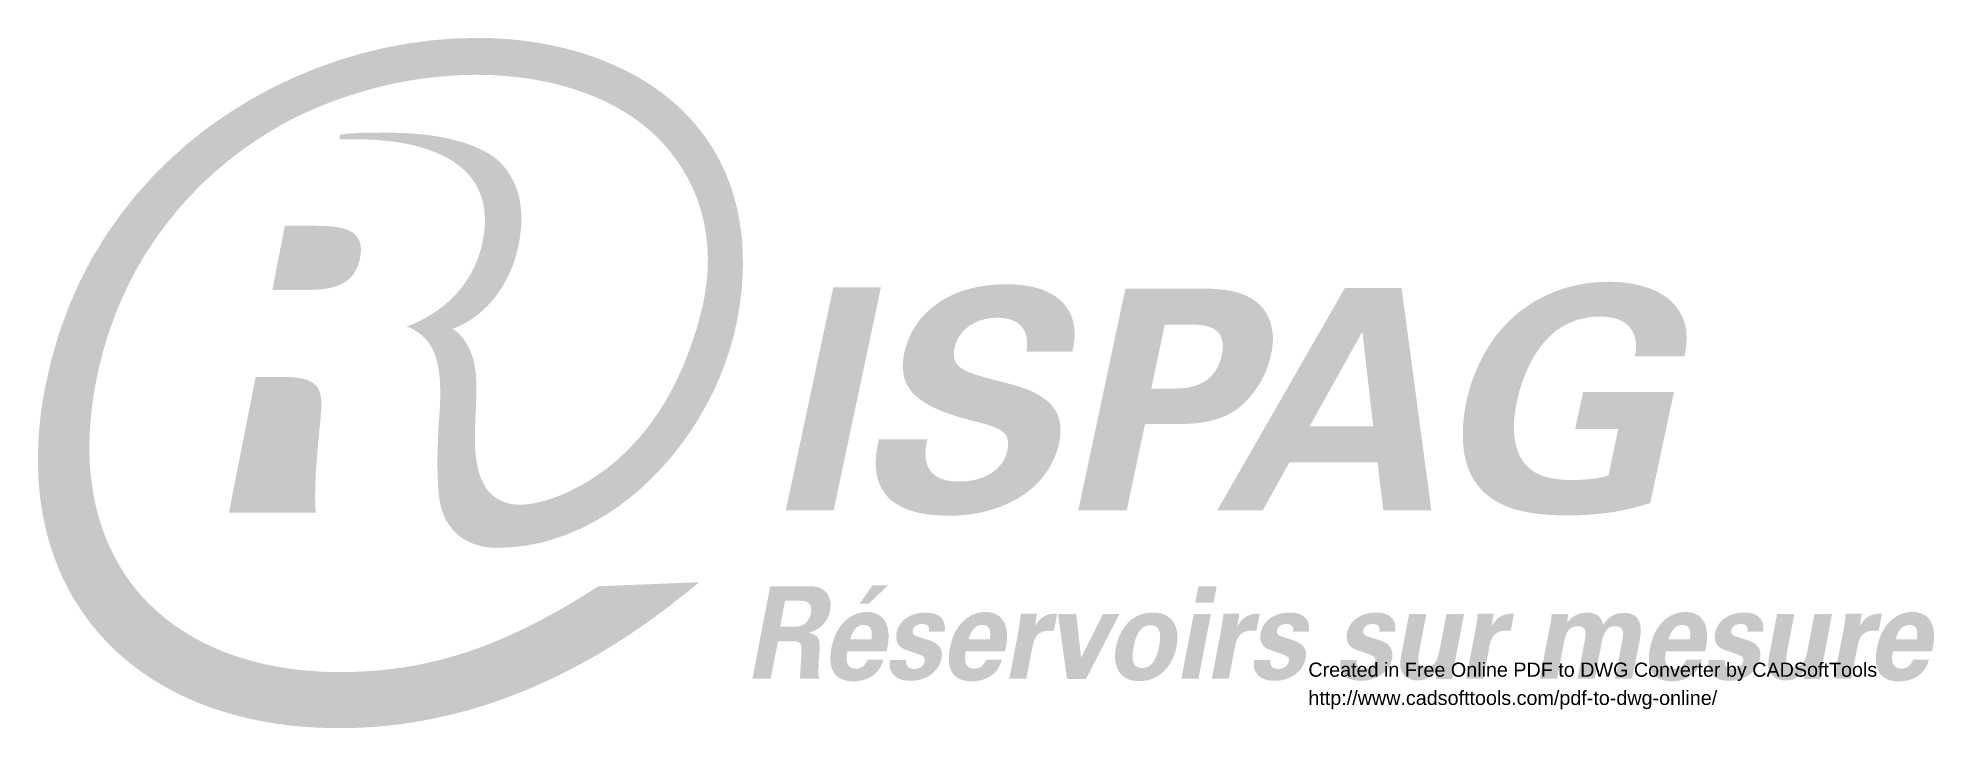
# Model space of a CAD drawing. Header units: millimetres. Extents: x 7 to 189, y 11 to 78.
import ezdxf

# ---------------------------------------------------------------- set-up
doc = ezdxf.new("R2010")
doc.units = ezdxf.units.MM
doc.header["$MEASUREMENT"] = 0
doc.layers.get('0').update_dxf_attribs({"linetype": 'CONTINUOUS'})
doc.layers.add('210CBD0', color=7, linetype='CONTINUOUS')
doc.styles.add('210CC60', font='Arial.ttf')

# ---------------------------------------------------------------- blocks, each defined once
blk = doc.blocks.new('20DCF30')
at = {"layer": '210CBD0', "color": 0, "true_color": 0x000001, "style": '210CC60'}
for s, p in [('Created in Free Online PDF to DWG Converter by CADSoftTools', (0, 0)), ('http://www.cadsofttools.com/pdf-to-dwg-online/', (0, -2))]:
    blk.add_text(s, height=1, dxfattribs=at).set_placement(p)

msp = doc.modelspace()

# ---------------------------------------------------------------- hatches: boundary and pattern name
at = {"true_color": 0xe9193a}
for points in [[(45.44, 33.13), (45.48, 32.87), (45.53, 32.61), (45.6, 32.34), (45.68, 32.07), (45.77, 31.8), (45.88, 31.54), (46, 31.27), (46.14, 31.01), (46.3, 30.75), (46.48, 30.5), (46.67, 30.25), (46.88, 30.02), (47.11, 29.8), (47.36, 29.58), (47.63, 29.39), (47.92, 29.2), (48.23, 29.04), (48.56, 28.89), (48.91, 28.76), (49.29, 28.65), (49.69, 28.56), (50.12, 28.49), (50.57, 28.45), (51.04, 28.44), (51.05, 28.44), (52.43, 28.5), (53.8, 28.66), (55.15, 28.92), (56.47, 29.29), (57.77, 29.75), (59.05, 30.29), (60.29, 30.93), (61.5, 31.64), (62.68, 32.43), (63.81, 33.29), (64.9, 34.22), (65.95, 35.22), (66.96, 36.27), (67.91, 37.37), (68.81, 38.53), (69.66, 39.73), (70.44, 40.97), (71.17, 42.25), (71.84, 43.56), (72.43, 44.9), (72.96, 46.26), (73.42, 47.65), (73.81, 49.04), (74.11, 50.45), (74.28, 51.37), (74.41, 52.28), (74.51, 53.18), (74.59, 54.06), (74.64, 54.94), (74.65, 55.81), (74.64, 56.66), (74.61, 57.5), (74.54, 58.33), (74.45, 59.14), (74.32, 59.95), (74.17, 60.74), (74, 61.51), (73.79, 62.28), (73.56, 63.02), (73.29, 63.76), (73.01, 64.48), (72.69, 65.18), (72.34, 65.87), (71.97, 66.54), (71.57, 67.19), (71.15, 67.83), (70.69, 68.46), (70.21, 69.06), (69.64, 69.72), (69.03, 70.36), (68.39, 70.97), (67.72, 71.56), (67.02, 72.12), (66.29, 72.66), (65.53, 73.17), (64.74, 73.65), (63.92, 74.11), (63.08, 74.54), (62.21, 74.94), (61.32, 75.32), (60.41, 75.67), (59.47, 75.99), (58.51, 76.28), (57.52, 76.54), (56.52, 76.77), (55.5, 76.97), (54.46, 77.15), (53.4, 77.29), (52.33, 77.4), (51.23, 77.48), (50.13, 77.53), (49.01, 77.54), (49, 77.54), (46.8, 77.48), (44.59, 77.3), (42.37, 77), (40.15, 76.58), (37.94, 76.04), (35.74, 75.39), (33.56, 74.61), (31.41, 73.72), (29.3, 72.71), (27.23, 71.59), (25.22, 70.34), (23.26, 68.99), (21.38, 67.51), (19.58, 65.92), (17.86, 64.22), (16.23, 62.4), (14.7, 60.47), (13.28, 58.43), (11.97, 56.28), (10.79, 54.01), (9.75, 51.63), (8.84, 49.14), (8.08, 46.54), (7.47, 43.82), (7.27, 42.67), (7.1, 41.54), (6.97, 40.42), (6.88, 39.31), (6.82, 38.21), (6.79, 37.13), (6.81, 36.07), (6.85, 35.02), (6.93, 33.98), (7.05, 32.97), (7.2, 31.96), (7.39, 30.98), (7.61, 30.01), (7.86, 29.06), (8.16, 28.13), (8.48, 27.22), (8.84, 26.32), (9.23, 25.45), (9.66, 24.59), (10.12, 23.75), (10.62, 22.94), (11.15, 22.14), (11.72, 21.36), (12.32, 20.61), (12.97, 19.86), (13.65, 19.13), (14.37, 18.44), (15.12, 17.77), (15.9, 17.14), (16.71, 16.53), (17.55, 15.95), (18.42, 15.41), (19.31, 14.9), (20.24, 14.41), (21.19, 13.96), (22.17, 13.54), (23.17, 13.16), (24.2, 12.8), (25.25, 12.48), (26.33, 12.19), (27.43, 11.93), (28.55, 11.71), (29.69, 11.52), (30.86, 11.36), (32.04, 11.24), (33.25, 11.15), (34.47, 11.1), (35.71, 11.08), (35.73, 11.08), (37.61, 11.11), (39.45, 11.22), (41.25, 11.4), (43.02, 11.65), (44.74, 11.97), (46.41, 12.34), (48.04, 12.76), (49.63, 13.23), (51.17, 13.74), (52.66, 14.3), (54.11, 14.88), (55.5, 15.49), (56.85, 16.12), (58.14, 16.78), (59.38, 17.44), (60.57, 18.11), (61.7, 18.79), (62.77, 19.46), (63.79, 20.12), (64.75, 20.77), (65.65, 21.41), (66.49, 22.02), (67.27, 22.6), (67.99, 23.15), (67.94, 23.15), (68.06, 23.24), (68.18, 23.33), (68.3, 23.41), (68.41, 23.5), (68.53, 23.59), (68.64, 23.67), (68.75, 23.76), (68.87, 23.85), (68.98, 23.93), (69.08, 24.01), (69.19, 24.1), (69.3, 24.18), (69.4, 24.26), (69.5, 24.35), (69.6, 24.43), (69.7, 24.51), (69.8, 24.59), (69.89, 24.67), (69.99, 24.75), (70.08, 24.83), (70.17, 24.9), (70.26, 24.98), (70.34, 25.06), (70.43, 25.13), (60.74, 24.74), (59.61, 24.02), (58.5, 23.35), (57.41, 22.7), (56.33, 22.09), (55.27, 21.52), (54.21, 20.97), (53.18, 20.47), (52.15, 19.99), (51.12, 19.55), (50.11, 19.14), (49.1, 18.76), (48.1, 18.41), (47.09, 18.09), (46.09, 17.8), (45.09, 17.55), (44.09, 17.32), (43.09, 17.12), (42.08, 16.94), (41.06, 16.8), (40.04, 16.68), (39.01, 16.59), (37.97, 16.53), (36.92, 16.49), (35.85, 16.48), (35.84, 16.48), (34.78, 16.49), (33.75, 16.54), (32.73, 16.61), (31.73, 16.71), (30.74, 16.85), (29.78, 17), (28.83, 17.19), (27.91, 17.41), (27, 17.65), (26.12, 17.92), (25.25, 18.22), (24.41, 18.54), (23.59, 18.9), (22.79, 19.27), (22.02, 19.68), (21.27, 20.11), (20.55, 20.57), (19.85, 21.05), (19.17, 21.56), (18.53, 22.09), (17.91, 22.65), (17.31, 23.23), (16.75, 23.84), (16.21, 24.47), (15.72, 25.1), (15.26, 25.75), (14.83, 26.41), (14.43, 27.1), (14.05, 27.8), (13.71, 28.52), (13.39, 29.26), (13.09, 30.01), (12.83, 30.78), (12.6, 31.57), (12.39, 32.37), (12.21, 33.19), (12.06, 34.03), (11.94, 34.88), (11.85, 35.74), (11.79, 36.62), (11.75, 37.52), (11.75, 38.42), (11.77, 39.35), (11.83, 40.28), (11.91, 41.23), (12.02, 42.19), (12.16, 43.16), (12.33, 44.15), (12.64, 45.65), (13, 47.12), (13.42, 48.56), (13.89, 49.95), (14.4, 51.31), (14.96, 52.62), (15.57, 53.9), (16.22, 55.15), (16.91, 56.35), (17.65, 57.51), (18.42, 58.64), (19.23, 59.72), (20.07, 60.77), (20.95, 61.78), (21.86, 62.75), (22.79, 63.68), (23.76, 64.57), (24.76, 65.42), (25.78, 66.23), (26.82, 67.01), (27.89, 67.74), (28.97, 68.43), (30.08, 69.09), (31.2, 69.7), (31.92, 70.05), (32.63, 70.38), (33.35, 70.7), (34.08, 71), (34.81, 71.29), (35.55, 71.57), (36.28, 71.83), (37.03, 72.07), (37.77, 72.3), (38.52, 72.52), (39.26, 72.72), (40.01, 72.91), (40.76, 73.08), (41.51, 73.24), (42.27, 73.38), (43.02, 73.51), (43.77, 73.62), (44.52, 73.72), (45.27, 73.8), (46.02, 73.87), (46.77, 73.92), (47.51, 73.96), (48.26, 73.98), (49, 73.99), (49.01, 73.99), (50, 73.98), (50.97, 73.94), (51.93, 73.87), (52.88, 73.77), (53.81, 73.65), (54.72, 73.51), (55.62, 73.34), (56.49, 73.14), (57.35, 72.92), (58.19, 72.67), (59.01, 72.4), (59.81, 72.11), (60.59, 71.79), (61.34, 71.45), (62.07, 71.08), (62.78, 70.69), (63.46, 70.28), (64.12, 69.85), (64.75, 69.39), (65.35, 68.92), (65.93, 68.42), (66.47, 67.9), (66.99, 67.36), (67.48, 66.8), (67.88, 66.29), (68.27, 65.77), (68.63, 65.24), (68.97, 64.69), (69.29, 64.13), (69.59, 63.55), (69.87, 62.96), (70.12, 62.36), (70.35, 61.75), (70.55, 61.12), (70.73, 60.48), (70.89, 59.83), (71.02, 59.17), (71.12, 58.49), (71.2, 57.8), (71.25, 57.1), (71.28, 56.39), (71.27, 55.67), (71.24, 54.94), (71.17, 54.19), (71.08, 53.44), (70.96, 52.67), (70.81, 51.9), (70.62, 51.11), (70.23, 49.66), (69.79, 48.29), (69.32, 46.99), (68.82, 45.76), (68.29, 44.6), (67.73, 43.51), (67.14, 42.48), (66.54, 41.51), (65.91, 40.61), (65.27, 39.76), (64.61, 38.98), (63.95, 38.24), (63.27, 37.57), (62.59, 36.94), (61.91, 36.37), (61.22, 35.84), (60.54, 35.36), (59.87, 34.92), (59.2, 34.53), (58.54, 34.18), (57.9, 33.86), (57.27, 33.58), (56.67, 33.34), (56.08, 33.13), (55.13, 32.85), (54.26, 32.68), (53.48, 32.6), (52.77, 32.61), (52.14, 32.7), (51.58, 32.88), (51.08, 33.12), (50.65, 33.42), (50.27, 33.77), (49.95, 34.18), (49.68, 34.63), (49.46, 35.1), (49.28, 35.61), (49.14, 36.14), (49.03, 36.68), (48.95, 37.22), (48.9, 37.76), (48.86, 38.3), (48.85, 38.82), (48.85, 39.32), (48.86, 39.78), (48.88, 40.21), (48.9, 40.6), (48.91, 40.94), (48.92, 41.24), (48.94, 41.53), (48.95, 41.81), (48.96, 42.09), (48.97, 42.35), (48.98, 42.61), (48.99, 42.85), (48.99, 43.1), (49, 43.33), (49, 43.56), (49, 43.79), (49, 44.01), (48.99, 44.22), (48.99, 44.44), (48.98, 44.65), (48.96, 44.86), (48.95, 45.06), (48.93, 45.27), (48.9, 45.48), (48.87, 45.69), (48.84, 45.9), (48.8, 46.11), (48.76, 46.32), (48.72, 46.54), (48.63, 46.82), (48.54, 47.09), (48.44, 47.34), (48.34, 47.57), (48.23, 47.79), (48.12, 47.99), (48.01, 48.18), (47.9, 48.35), (47.78, 48.51), (47.67, 48.66), (47.56, 48.79), (47.45, 48.91), (47.35, 49.02), (47.25, 49.11), (47.15, 49.2), (47.06, 49.27), (46.98, 49.34), (46.91, 49.39), (46.84, 49.43), (46.79, 49.47), (46.74, 49.49), (46.71, 49.51), (46.69, 49.52), (46.68, 49.53), (46.93, 49.62), (47.17, 49.72), (47.41, 49.83), (47.64, 49.94), (47.86, 50.06), (48.08, 50.18), (48.29, 50.31), (48.5, 50.44), (48.7, 50.58), (48.89, 50.71), (49.08, 50.86), (49.26, 51), (49.43, 51.15), (49.6, 51.29), (49.77, 51.45), (49.92, 51.6), (50.08, 51.75), (50.22, 51.91), (50.37, 52.06), (50.5, 52.22), (50.64, 52.37), (50.76, 52.53), (50.88, 52.68), (51, 52.83), (51.12, 53.01), (51.25, 53.19), (51.37, 53.38), (51.48, 53.57), (51.59, 53.75), (51.7, 53.94), (51.81, 54.14), (51.91, 54.33), (52.01, 54.53), (52.11, 54.73), (52.2, 54.93), (52.29, 55.13), (52.38, 55.34), (52.46, 55.55), (52.54, 55.76), (52.61, 55.97), (52.68, 56.18), (52.75, 56.39), (52.82, 56.61), (52.88, 56.83), (52.93, 57.05), (52.99, 57.28), (53.04, 57.5), (53.08, 57.73), (53.15, 58.09), (53.21, 58.46), (53.25, 58.81), (53.29, 59.17), (53.31, 59.52), (53.33, 59.86), (53.33, 60.2), (53.32, 60.54), (53.3, 60.87), (53.27, 61.2), (53.23, 61.52), (53.18, 61.83), (53.12, 62.14), (53.04, 62.45), (52.96, 62.74), (52.86, 63.04), (52.75, 63.32), (52.63, 63.61), (52.49, 63.88), (52.35, 64.15), (52.19, 64.41), (52.02, 64.67), (51.84, 64.92), (51.65, 65.16), (51.64, 65.16), (51.64, 65.17), (51.64, 65.17), (51.63, 65.17), (51.63, 65.18), (51.63, 65.18), (51.62, 65.19), (51.62, 65.19), (51.62, 65.19), (51.62, 65.2), (51.61, 65.2), (51.61, 65.2), (51.61, 65.21), (51.6, 65.21), (51.6, 65.21), (51.6, 65.22), (51.59, 65.22), (51.59, 65.22), (51.59, 65.23), (51.58, 65.23), (51.58, 65.24), (51.58, 65.24), (51.57, 65.24), (51.57, 65.25), (51.57, 65.25), (51.56, 65.26), (51.56, 65.26), (51.56, 65.26), (51.55, 65.27), (51.55, 65.27), (51.55, 65.28), (51.54, 65.28), (51.54, 65.29), (51.54, 65.29), (51.53, 65.29), (51.53, 65.3), (51.53, 65.3), (51.52, 65.31), (51.52, 65.31), (51.52, 65.32), (51.51, 65.32), (51.51, 65.32), (51.51, 65.33), (51.5, 65.33), (51.5, 65.34), (51.5, 65.34), (51.49, 65.34), (51.49, 65.35), (51.48, 65.36), (51.47, 65.37), (51.46, 65.38), (51.46, 65.38), (51.45, 65.39), (51.44, 65.4), (51.43, 65.41), (51.42, 65.42), (51.41, 65.43), (51.4, 65.44), (51.39, 65.45), (51.38, 65.45), (51.38, 65.46), (51.37, 65.47), (51.36, 65.48), (51.35, 65.49), (51.34, 65.5), (51.33, 65.51), (51.32, 65.51), (51.31, 65.52), (51.3, 65.53), (51.29, 65.54), (51.28, 65.55), (51.28, 65.56), (51.27, 65.56), (51.27, 65.56), (51.27, 65.56), (51.27, 65.56), (51.27, 65.56), (51.27, 65.56), (51.27, 65.56), (51.27, 65.56), (51.27, 65.57), (51.27, 65.57), (51.27, 65.57), (51.27, 65.57), (51.27, 65.57), (51.26, 65.57), (51.26, 65.57), (51.26, 65.57), (51.26, 65.57), (51.26, 65.57), (51.26, 65.58), (51.26, 65.58), (51.26, 65.58), (51.26, 65.58), (51.26, 65.58), (51.26, 65.58), (51.21, 65.63), (51.16, 65.67), (51.11, 65.72), (51.05, 65.77), (51, 65.81), (50.95, 65.86), (50.9, 65.9), (50.84, 65.94), (50.79, 65.98), (50.74, 66.03), (50.68, 66.07), (50.63, 66.11), (50.57, 66.15), (50.51, 66.19), (50.45, 66.23), (50.4, 66.27), (50.34, 66.3), (50.28, 66.34), (50.22, 66.38), (50.16, 66.41), (50.1, 66.45), (50.04, 66.49), (49.97, 66.52), (49.91, 66.55), (49.91, 66.56), (49.9, 66.56), (49.89, 66.56), (49.89, 66.57), (49.88, 66.57), (49.87, 66.58), (49.87, 66.58), (49.86, 66.58), (49.85, 66.59), (49.85, 66.59), (49.84, 66.59), (49.83, 66.6), (49.83, 66.6), (49.82, 66.6), (49.81, 66.61), (49.8, 66.61), (49.8, 66.62), (49.79, 66.62), (49.78, 66.62), (49.78, 66.63), (49.77, 66.63), (49.76, 66.64), (49.76, 66.64), (49.75, 66.64), (49.74, 66.65), (49.74, 66.65), (49.73, 66.65), (49.73, 66.65), (49.72, 66.65), (49.72, 66.66), (49.71, 66.66), (49.71, 66.66), (49.7, 66.66), (49.7, 66.67), (49.69, 66.67), (49.69, 66.67), (49.68, 66.68), (49.68, 66.68), (49.67, 66.68), (49.67, 66.68), (49.66, 66.69), (49.66, 66.69), (49.65, 66.69), (49.65, 66.69), (49.64, 66.7), (49.64, 66.7), (49.63, 66.7), (49.63, 66.7), (49.36, 66.84), (49.09, 66.96), (48.8, 67.09), (48.5, 67.21), (48.18, 67.32), (47.86, 67.44), (47.52, 67.54), (47.16, 67.64), (46.8, 67.74), (46.42, 67.83), (46.03, 67.91), (45.62, 67.99), (45.2, 68.06), (44.77, 68.13), (44.32, 68.19), (43.86, 68.24), (43.39, 68.29), (42.9, 68.33), (42.4, 68.36), (41.88, 68.39), (41.35, 68.4), (40.8, 68.41), (40.24, 68.41), (39.66, 68.41), (39.66, 68.41), (39.66, 68.41), (39.65, 68.41), (39.65, 68.41), (39.65, 68.41), (39.64, 68.41), (39.64, 68.41), (39.63, 68.4), (39.63, 68.4), (39.63, 68.4), (39.62, 68.4), (39.62, 68.4), (39.62, 68.4), (39.61, 68.4), (39.61, 68.4), (39.61, 68.4), (39.6, 68.4), (39.6, 68.4), (39.59, 68.4), (39.59, 68.4), (39.59, 68.4), (39.58, 68.4), (39.58, 68.4), (39.58, 68.4), (39.51, 68.4), (39.45, 68.4), (39.38, 68.4), (39.32, 68.4), (39.25, 68.4), (39.19, 68.41), (39.12, 68.41), (39.06, 68.41), (38.99, 68.41), (38.93, 68.41), (38.86, 68.41), (38.8, 68.41), (38.73, 68.41), (38.66, 68.41), (38.6, 68.41), (38.53, 68.41), (38.46, 68.41), (38.39, 68.41), (38.33, 68.41), (38.26, 68.41), (38.19, 68.41), (38.12, 68.41), (38.05, 68.41), (37.98, 68.41), (37.89, 68.4), (37.8, 68.4), (37.71, 68.4), (37.62, 68.39), (37.53, 68.39), (37.44, 68.38), (37.36, 68.38), (37.27, 68.37), (37.18, 68.37), (37.09, 68.36), (37, 68.35), (36.92, 68.35), (36.83, 68.34), (36.74, 68.33), (36.66, 68.32), (36.57, 68.31), (36.49, 68.3), (36.4, 68.29), (36.32, 68.28), (36.23, 68.27), (36.15, 68.26), (36.07, 68.25), (35.98, 68.24), (35.9, 68.23), (35.81, 67.78), (37.56, 67.78), (37.67, 67.78), (37.79, 67.78), (37.9, 67.78), (38.01, 67.78), (38.13, 67.78), (38.24, 67.77), (38.35, 67.77), (38.47, 67.77), (38.58, 67.76), (38.69, 67.76), (38.81, 67.75), (38.92, 67.74), (39.03, 67.74), (39.15, 67.73), (39.26, 67.72), (39.37, 67.72), (39.49, 67.71), (39.6, 67.7), (39.72, 67.69), (39.83, 67.68), (39.94, 67.67), (40.06, 67.66), (40.17, 67.65), (40.29, 67.64), (40.3, 67.64), (40.31, 67.64), (40.33, 67.63), (40.34, 67.63), (40.36, 67.63), (40.37, 67.63), (40.39, 67.63), (40.4, 67.63), (40.42, 67.62), (40.43, 67.62), (40.45, 67.62), (40.46, 67.62), (40.48, 67.62), (40.49, 67.62), (40.51, 67.61), (40.52, 67.61), (40.54, 67.61), (40.55, 67.61), (40.57, 67.61), (40.58, 67.61), (40.59, 67.61), (40.61, 67.6), (40.62, 67.6), (40.64, 67.6), (40.65, 67.6), (40.67, 67.6), (40.68, 67.59), (40.7, 67.59), (40.71, 67.59), (40.73, 67.59), (40.74, 67.59), (40.76, 67.59), (40.77, 67.58), (40.79, 67.58), (40.8, 67.58), (40.81, 67.58), (40.83, 67.58), (40.84, 67.57), (40.86, 67.57), (40.87, 67.57), (40.89, 67.57), (40.9, 67.57), (40.92, 67.56), (40.93, 67.56), (40.95, 67.56), (40.96, 67.56), (40.98, 67.55), (40.99, 67.55), (41.01, 67.55), (41.02, 67.55), (41.04, 67.55), (41.06, 67.54), (41.08, 67.54), (41.09, 67.54), (41.11, 67.54), (41.13, 67.54), (41.14, 67.53), (41.16, 67.53), (41.18, 67.53), (41.2, 67.53), (41.21, 67.52), (41.23, 67.52), (41.25, 67.52), (41.26, 67.52), (41.28, 67.51), (41.3, 67.51), (41.31, 67.51), (41.33, 67.51), (41.35, 67.5), (41.37, 67.5), (41.38, 67.5), (41.4, 67.5), (41.42, 67.49), (41.44, 67.49), (41.45, 67.49), (41.47, 67.49), (41.49, 67.48), (41.51, 67.48), (41.52, 67.48), (41.54, 67.47), (41.56, 67.47), (41.58, 67.47), (41.59, 67.47), (41.61, 67.46), (41.63, 67.46), (41.65, 67.46), (41.66, 67.45), (41.68, 67.45), (41.7, 67.45), (41.72, 67.44), (41.73, 67.44), (41.75, 67.44), (41.77, 67.44), (41.79, 67.43), (41.8, 67.43), (41.82, 67.43), (41.83, 67.42), (41.84, 67.42), (41.85, 67.42), (41.86, 67.42), (41.87, 67.42), (41.88, 67.42), (41.89, 67.41), (41.9, 67.41), (41.92, 67.41), (41.93, 67.41), (41.94, 67.41), (41.95, 67.4), (41.96, 67.4), (41.97, 67.4), (41.98, 67.4), (41.99, 67.4), (42, 67.4), (42.01, 67.39), (42.02, 67.39), (42.03, 67.39), (42.04, 67.39), (42.05, 67.39), (42.06, 67.38), (42.07, 67.38), (42.09, 67.38), (42.11, 67.38), (42.13, 67.37), (42.15, 67.37), (42.17, 67.36), (42.19, 67.36), (42.2, 67.36), (42.22, 67.35), (42.24, 67.35), (42.26, 67.34), (42.28, 67.34), (42.3, 67.34), (42.32, 67.33), (42.34, 67.33), (42.36, 67.33), (42.38, 67.32), (42.4, 67.32), (42.42, 67.31), (42.43, 67.31), (42.45, 67.31), (42.47, 67.3), (42.49, 67.3), (42.51, 67.29), (42.53, 67.29), (42.54, 67.29), (42.54, 67.29), (42.55, 67.29), (42.56, 67.28), (42.56, 67.28), (42.57, 67.28), (42.58, 67.28), (42.58, 67.28), (42.59, 67.28), (42.6, 67.28), (42.6, 67.27), (42.61, 67.27), (42.62, 67.27), (42.62, 67.27), (42.63, 67.27), (42.64, 67.27), (42.64, 67.27), (42.65, 67.26), (42.65, 67.26), (42.66, 67.26), (42.67, 67.26), (42.67, 67.26), (42.68, 67.26), (42.69, 67.25), (42.71, 67.25), (42.74, 67.24), (42.76, 67.24), (42.79, 67.23), (42.82, 67.23), (42.84, 67.22), (42.87, 67.21), (42.89, 67.21), (42.92, 67.2), (42.94, 67.2), (42.97, 67.19), (42.99, 67.18), (43.02, 67.18), (43.05, 67.17), (43.07, 67.17), (43.1, 67.16), (43.12, 67.15), (43.15, 67.15), (43.17, 67.14), (43.2, 67.13), (43.22, 67.13), (43.25, 67.12), (43.27, 67.11), (43.3, 67.11), (43.3, 67.11), (43.31, 67.1), (43.31, 67.1), (43.32, 67.1), (43.33, 67.1), (43.33, 67.1), (43.34, 67.1), (43.34, 67.1), (43.35, 67.1), (43.35, 67.09), (43.36, 67.09), (43.37, 67.09), (43.37, 67.09), (43.38, 67.09), (43.38, 67.09), (43.39, 67.09), (43.39, 67.08), (43.4, 67.08), (43.4, 67.08), (43.41, 67.08), (43.42, 67.08), (43.42, 67.08), (43.43, 67.08), (43.43, 67.07), (43.45, 67.07), (43.48, 67.06), (43.5, 67.05), (43.52, 67.05), (43.54, 67.04), (43.57, 67.04), (43.59, 67.03), (43.61, 67.02), (43.63, 67.02), (43.65, 67.01), (43.68, 67), (43.7, 67), (43.72, 66.99), (43.74, 66.98), (43.77, 66.98), (43.79, 66.97), (43.81, 66.96), (43.83, 66.96), (43.85, 66.95), (43.88, 66.94), (43.9, 66.94), (43.92, 66.93), (43.94, 66.92), (43.96, 66.92), (43.97, 66.91), (43.97, 66.91), (43.98, 66.91), (43.98, 66.91), (43.98, 66.91), (43.99, 66.91), (43.99, 66.91), (43.99, 66.91), (44, 66.91), (44, 66.9), (44.01, 66.9), (44.01, 66.9), (44.01, 66.9), (44.02, 66.9), (44.02, 66.9), (44.03, 66.9), (44.03, 66.9), (44.03, 66.9), (44.04, 66.89), (44.04, 66.89), (44.05, 66.89), (44.05, 66.89), (44.05, 66.89), (44.06, 66.89), (44.11, 66.87), (44.16, 66.85), (44.22, 66.84), (44.27, 66.82), (44.32, 66.8), (44.37, 66.78), (44.43, 66.76), (44.48, 66.75), (44.53, 66.73), (44.58, 66.71), (44.63, 66.69), (44.68, 66.67), (44.74, 66.65), (44.79, 66.63), (44.84, 66.61), (44.89, 66.59), (44.94, 66.57), (44.99, 66.55), (45.04, 66.53), (45.09, 66.51), (45.14, 66.49), (45.19, 66.47), (45.24, 66.45), (45.29, 66.43), (45.29, 66.42), (45.29, 66.42), (45.3, 66.42), (45.3, 66.42), (45.3, 66.42), (45.3, 66.42), (45.3, 66.42), (45.31, 66.42), (45.31, 66.42), (45.31, 66.42), (45.31, 66.42), (45.31, 66.42), (45.32, 66.42), (45.32, 66.42), (45.32, 66.41), (45.32, 66.41), (45.32, 66.41), (45.33, 66.41), (45.33, 66.41), (45.33, 66.41), (45.33, 66.41), (45.33, 66.41), (45.34, 66.41), (45.34, 66.41), (45.39, 66.38), (45.44, 66.36), (45.49, 66.34), (45.54, 66.32), (45.59, 66.29), (45.64, 66.27), (45.69, 66.25), (45.74, 66.22), (45.78, 66.2), (45.83, 66.17), (45.88, 66.15), (45.93, 66.12), (45.98, 66.1), (46.03, 66.07), (46.07, 66.05), (46.12, 66.02), (46.17, 66), (46.22, 65.97), (46.26, 65.95), (46.31, 65.92), (46.36, 65.89), (46.4, 65.87), (46.45, 65.84), (46.49, 65.81), (46.49, 65.81), (46.49, 65.81), (46.49, 65.81), (46.49, 65.81), (46.49, 65.81), (46.49, 65.81), (46.5, 65.81), (46.5, 65.81), (46.5, 65.81), (46.5, 65.81), (46.5, 65.81), (46.5, 65.81), (46.5, 65.81), (46.5, 65.81), (46.5, 65.81), (46.5, 65.81), (46.5, 65.81), (46.5, 65.81), (46.5, 65.8), (46.5, 65.8), (46.5, 65.8), (46.5, 65.8), (46.5, 65.8), (46.5, 65.8), (46.57, 65.76), (46.64, 65.72), (46.71, 65.67), (46.78, 65.63), (46.84, 65.59), (46.91, 65.54), (46.97, 65.5), (47.04, 65.45), (47.1, 65.4), (47.17, 65.36), (47.23, 65.31), (47.29, 65.26), (47.36, 65.21), (47.42, 65.16), (47.48, 65.11), (47.54, 65.06), (47.6, 65.01), (47.66, 64.96), (47.72, 64.91), (47.78, 64.85), (47.83, 64.8), (47.89, 64.75), (47.95, 64.69), (48, 64.64), (48, 64.64), (48.18, 64.45), (48.35, 64.25), (48.52, 64.05), (48.67, 63.84), (48.82, 63.62), (48.96, 63.4), (49.08, 63.17), (49.2, 62.93), (49.31, 62.68), (49.41, 62.43), (49.5, 62.17), (49.58, 61.9), (49.65, 61.62), (49.7, 61.34), (49.75, 61.05), (49.78, 60.75), (49.81, 60.44), (49.82, 60.12), (49.82, 59.8), (49.8, 59.46), (49.78, 59.12), (49.74, 58.77), (49.69, 58.41), (49.62, 58.05), (49.51, 57.53), (49.37, 57.03), (49.22, 56.54), (49.05, 56.07), (48.85, 55.62), (48.64, 55.18), (48.41, 54.75), (48.16, 54.34), (47.9, 53.94), (47.62, 53.56), (47.32, 53.19), (47.01, 52.84), (46.68, 52.5), (46.34, 52.18), (45.99, 51.87), (45.62, 51.58), (45.24, 51.3), (44.85, 51.03), (44.45, 50.78), (44.04, 50.55), (43.62, 50.33), (43.19, 50.12), (42.75, 49.93), (42.3, 49.75), (42.68, 49.59), (43.02, 49.41), (43.34, 49.21), (43.63, 49), (43.9, 48.76), (44.14, 48.51), (44.36, 48.24), (44.56, 47.96), (44.74, 47.65), (44.89, 47.33), (45.03, 46.99), (45.15, 46.64), (45.24, 46.26), (45.33, 45.87), (45.39, 45.46), (45.44, 45.04), (45.48, 44.6), (45.5, 44.14), (45.52, 43.67), (45.52, 43.18), (45.51, 42.67), (45.49, 42.14), (45.46, 41.6), (45.42, 41.05), (45.4, 40.71), (45.37, 40.37), (45.35, 40.02), (45.33, 39.67), (45.32, 39.32), (45.3, 38.96), (45.29, 38.61), (45.28, 38.25), (45.27, 37.9), (45.26, 37.55), (45.25, 37.2), (45.25, 36.85), (45.25, 36.5), (45.25, 36.16), (45.26, 35.82), (45.27, 35.49), (45.28, 35.17), (45.29, 34.85), (45.31, 34.54), (45.32, 34.24), (45.35, 33.95), (45.37, 33.66), (45.4, 33.39), (45.44, 33.13)], [(37.8, 56.33), (37.86, 56.69), (37.88, 57.02), (37.88, 57.33), (37.84, 57.61), (37.78, 57.86), (37.69, 58.09), (37.57, 58.3), (37.43, 58.48), (37.27, 58.64), (37.1, 58.79), (36.9, 58.91), (36.68, 59.02), (36.45, 59.11), (36.21, 59.19), (35.95, 59.26), (35.69, 59.31), (35.41, 59.35), (35.13, 59.39), (34.84, 59.41), (34.55, 59.43), (34.26, 59.44), (33.96, 59.44), (33.67, 59.45), (33.37, 59.45), (30.56, 59.45), (29.36, 53.27), (32.17, 53.27), (32.46, 53.27), (32.76, 53.27), (33.06, 53.28), (33.36, 53.29), (33.65, 53.3), (33.95, 53.33), (34.25, 53.36), (34.54, 53.4), (34.82, 53.45), (35.1, 53.52), (35.38, 53.59), (35.64, 53.68), (35.9, 53.79), (36.15, 53.91), (36.38, 54.05), (36.6, 54.21), (36.81, 54.39), (37.01, 54.6), (37.18, 54.82), (37.35, 55.07), (37.49, 55.34), (37.61, 55.64), (37.72, 55.97), (37.8, 56.33)], [(30.4, 44.9), (27.75, 44.9), (25.18, 31.84), (33.53, 31.83), (33.49, 32.48), (33.49, 32.79), (33.48, 33.09), (33.48, 33.39), (33.48, 33.7), (33.49, 34), (33.49, 34.31), (33.5, 34.61), (33.52, 34.92), (33.53, 35.22), (33.54, 35.53), (33.56, 35.84), (33.58, 36.14), (33.6, 36.45), (33.63, 36.76), (33.65, 37.07), (33.67, 37.37), (33.7, 37.68), (33.73, 37.99), (33.75, 38.3), (33.78, 38.61), (33.81, 38.92), (33.84, 39.22), (33.87, 39.53), (33.89, 39.84), (33.94, 40.27), (33.98, 40.68), (34.01, 41.06), (34.04, 41.43), (34.06, 41.78), (34.07, 42.11), (34.07, 42.42), (34.06, 42.71), (34.02, 42.98), (33.98, 43.23), (33.91, 43.46), (33.82, 43.68), (33.71, 43.88), (33.57, 44.06), (33.4, 44.22), (33.21, 44.36), (32.98, 44.49), (32.73, 44.6), (32.44, 44.69), (32.11, 44.77), (31.74, 44.82), (31.34, 44.87), (30.89, 44.89), (30.4, 44.9)]]:
    msp.add_hatch(color=0, dxfattribs=at).paths.add_polyline_path(points, is_closed=False)
at = {"true_color": 0x181818}
for points in [[(87.94, 53.53), (83.38, 32.04), (78.78, 32.04), (83.35, 53.53)], [(104.9, 22.1), (104.59, 20.46), (104.57, 20.46), (104.55, 20.46), (104.53, 20.46), (104.51, 20.46), (104.49, 20.46), (104.47, 20.46), (104.45, 20.46), (104.43, 20.46), (104.42, 20.46), (104.4, 20.47), (104.38, 20.47), (104.37, 20.47), (104.35, 20.47), (104.34, 20.47), (104.32, 20.47), (104.31, 20.47), (104.29, 20.47), (104.28, 20.47), (104.26, 20.47), (104.25, 20.47), (104.24, 20.47), (104.22, 20.47), (104.21, 20.47), (104.2, 20.47), (104.15, 20.47), (104.11, 20.47), (104.06, 20.46), (104.02, 20.46), (103.98, 20.46), (103.93, 20.46), (103.89, 20.45), (103.85, 20.45), (103.81, 20.44), (103.77, 20.43), (103.73, 20.43), (103.7, 20.42), (103.66, 20.41), (103.62, 20.4), (103.59, 20.39), (103.55, 20.38), (103.51, 20.37), (103.48, 20.36), (103.45, 20.35), (103.41, 20.33), (103.38, 20.32), (103.35, 20.3), (103.32, 20.29), (103.29, 20.27), (103.24, 20.24), (103.19, 20.21), (103.15, 20.18), (103.1, 20.14), (103.06, 20.11), (103.02, 20.07), (102.98, 20.03), (102.95, 19.99), (102.91, 19.94), (102.88, 19.89), (102.85, 19.85), (102.81, 19.79), (102.78, 19.74), (102.76, 19.68), (102.73, 19.62), (102.7, 19.56), (102.68, 19.5), (102.65, 19.43), (102.63, 19.36), (102.61, 19.29), (102.59, 19.22), (102.57, 19.14), (102.56, 19.06), (102.54, 18.97), (101.93, 15.83), (100.29, 15.83), (101.19, 20.5), (101.19, 20.53), (101.19, 20.55), (101.2, 20.58), (101.2, 20.61), (101.2, 20.63), (101.21, 20.66), (101.21, 20.69), (101.22, 20.72), (101.22, 20.76), (101.23, 20.79), (101.23, 20.82), (101.24, 20.86), (101.25, 20.89), (101.25, 20.93), (101.26, 20.97), (101.27, 21.01), (101.27, 21.05), (101.28, 21.09), (101.29, 21.13), (101.29, 21.17), (101.3, 21.22), (101.31, 21.26), (101.31, 21.31), (101.32, 21.36), (101.33, 21.4), (101.33, 21.45), (101.34, 21.49), (101.35, 21.54), (101.35, 21.58), (101.36, 21.62), (101.36, 21.66), (101.37, 21.69), (101.37, 21.73), (101.38, 21.76), (101.38, 21.8), (101.38, 21.83), (101.39, 21.86), (101.39, 21.89), (101.4, 21.91), (101.4, 21.94), (101.4, 21.96), (101.4, 21.98), (101.4, 22), (101.41, 22.02), (101.41, 22.04), (101.41, 22.06), (101.41, 22.07), (101.41, 22.09), (102.95, 22.09), (102.75, 20.89), (102.83, 21.02), (102.91, 21.14), (102.99, 21.26), (103.07, 21.36), (103.15, 21.45), (103.24, 21.54), (103.33, 21.62), (103.41, 21.69), (103.5, 21.75), (103.59, 21.81), (103.67, 21.86), (103.76, 21.91), (103.85, 21.94), (103.93, 21.98), (104.02, 22.01), (104.1, 22.03), (104.18, 22.05), (104.26, 22.06), (104.34, 22.08), (104.41, 22.08), (104.49, 22.09), (104.56, 22.1), (104.62, 22.1), (104.69, 22.1)], [(106.74, 22.06), (107.2, 17.84), (109.3, 22.06), (110.89, 22.06), (107.68, 15.82), (105.85, 15.82), (104.99, 22.06)], [(124.39, 22.1), (124.08, 20.46), (124.06, 20.46), (124.04, 20.46), (124.02, 20.46), (124, 20.46), (123.98, 20.46), (123.96, 20.46), (123.94, 20.46), (123.92, 20.46), (123.91, 20.46), (123.89, 20.47), (123.87, 20.47), (123.86, 20.47), (123.84, 20.47), (123.83, 20.47), (123.81, 20.47), (123.8, 20.47), (123.78, 20.47), (123.77, 20.47), (123.75, 20.47), (123.74, 20.47), (123.73, 20.47), (123.71, 20.47), (123.7, 20.47), (123.69, 20.47), (123.64, 20.47), (123.6, 20.47), (123.55, 20.46), (123.51, 20.46), (123.47, 20.46), (123.43, 20.46), (123.38, 20.45), (123.34, 20.45), (123.3, 20.44), (123.26, 20.43), (123.22, 20.43), (123.19, 20.42), (123.15, 20.41), (123.11, 20.4), (123.08, 20.39), (123.04, 20.38), (123.01, 20.37), (122.97, 20.36), (122.94, 20.35), (122.9, 20.33), (122.87, 20.32), (122.84, 20.3), (122.81, 20.29), (122.78, 20.27), (122.73, 20.24), (122.68, 20.21), (122.64, 20.18), (122.6, 20.14), (122.55, 20.11), (122.51, 20.07), (122.48, 20.03), (122.44, 19.99), (122.4, 19.94), (122.37, 19.89), (122.34, 19.85), (122.3, 19.79), (122.28, 19.74), (122.25, 19.68), (122.22, 19.62), (122.19, 19.56), (122.17, 19.5), (122.15, 19.43), (122.12, 19.36), (122.1, 19.29), (122.08, 19.22), (122.07, 19.14), (122.05, 19.06), (122.03, 18.97), (121.42, 15.83), (119.78, 15.83), (120.68, 20.5), (120.68, 20.53), (120.68, 20.55), (120.69, 20.58), (120.69, 20.61), (120.7, 20.63), (120.7, 20.66), (120.7, 20.69), (120.71, 20.72), (120.71, 20.76), (120.72, 20.79), (120.73, 20.82), (120.73, 20.86), (120.74, 20.89), (120.74, 20.93), (120.75, 20.97), (120.76, 21.01), (120.76, 21.05), (120.77, 21.09), (120.78, 21.13), (120.78, 21.17), (120.79, 21.22), (120.8, 21.26), (120.8, 21.31), (120.81, 21.36), (120.82, 21.4), (120.82, 21.45), (120.83, 21.49), (120.84, 21.54), (120.84, 21.58), (120.85, 21.62), (120.85, 21.66), (120.86, 21.69), (120.86, 21.73), (120.87, 21.76), (120.87, 21.8), (120.88, 21.83), (120.88, 21.86), (120.88, 21.89), (120.89, 21.91), (120.89, 21.94), (120.89, 21.96), (120.89, 21.98), (120.89, 22), (120.9, 22.02), (120.9, 22.04), (120.9, 22.06), (120.9, 22.07), (120.9, 22.09), (122.44, 22.09), (122.24, 20.89), (122.32, 21.02), (122.4, 21.14), (122.48, 21.26), (122.56, 21.36), (122.65, 21.45), (122.73, 21.54), (122.82, 21.62), (122.9, 21.69), (122.99, 21.75), (123.08, 21.81), (123.16, 21.86), (123.25, 21.91), (123.34, 21.94), (123.42, 21.98), (123.51, 22.01), (123.59, 22.03), (123.67, 22.05), (123.75, 22.06), (123.83, 22.08), (123.91, 22.08), (123.98, 22.09), (124.05, 22.1), (124.11, 22.1), (124.18, 22.1)], [(140.43, 22.06), (139.75, 18.46), (139.74, 18.4), (139.73, 18.35), (139.72, 18.3), (139.71, 18.26), (139.7, 18.22), (139.7, 18.18), (139.69, 18.14), (139.69, 18.1), (139.68, 18.07), (139.68, 18.03), (139.67, 18), (139.67, 17.97), (139.66, 17.94), (139.66, 17.92), (139.66, 17.89), (139.65, 17.87), (139.65, 17.84), (139.65, 17.82), (139.65, 17.8), (139.65, 17.78), (139.65, 17.76), (139.65, 17.74), (139.65, 17.72), (139.65, 17.7), (139.65, 17.64), (139.65, 17.59), (139.66, 17.53), (139.66, 17.48), (139.67, 17.43), (139.69, 17.38), (139.7, 17.34), (139.72, 17.3), (139.74, 17.26), (139.76, 17.22), (139.79, 17.19), (139.81, 17.16), (139.84, 17.13), (139.87, 17.1), (139.91, 17.08), (139.95, 17.06), (139.99, 17.04), (140.03, 17.02), (140.08, 17.01), (140.12, 16.99), (140.18, 16.98), (140.23, 16.98), (140.29, 16.97), (140.35, 16.97), (140.38, 16.97), (140.41, 16.97), (140.44, 16.98), (140.48, 16.98), (140.51, 16.98), (140.54, 16.98), (140.57, 16.99), (140.6, 16.99), (140.63, 17), (140.66, 17), (140.69, 17.01), (140.72, 17.02), (140.75, 17.02), (140.78, 17.03), (140.81, 17.04), (140.84, 17.05), (140.86, 17.06), (140.89, 17.07), (140.92, 17.08), (140.94, 17.1), (140.96, 17.11), (140.99, 17.13), (141.01, 17.14), (141.03, 17.16), (141.08, 17.19), (141.12, 17.23), (141.16, 17.27), (141.2, 17.3), (141.24, 17.35), (141.27, 17.39), (141.31, 17.44), (141.34, 17.48), (141.37, 17.54), (141.4, 17.59), (141.43, 17.65), (141.46, 17.72), (141.49, 17.78), (141.51, 17.86), (141.54, 17.94), (141.57, 18.02), (141.59, 18.11), (141.62, 18.2), (141.64, 18.3), (141.67, 18.41), (141.69, 18.53), (141.72, 18.65), (141.74, 18.78), (141.77, 18.91), (142.37, 22.06), (144.06, 22.06), (143.19, 17.48), (143.18, 17.44), (143.18, 17.4), (143.17, 17.36), (143.16, 17.32), (143.16, 17.28), (143.15, 17.23), (143.14, 17.19), (143.13, 17.14), (143.12, 17.09), (143.12, 17.04), (143.11, 16.99), (143.1, 16.94), (143.09, 16.89), (143.08, 16.83), (143.07, 16.78), (143.06, 16.73), (143.05, 16.68), (143.04, 16.62), (143.03, 16.57), (143.02, 16.52), (143.02, 16.46), (143.01, 16.41), (143, 16.36), (142.99, 16.31), (142.99, 16.28), (142.98, 16.26), (142.98, 16.24), (142.98, 16.21), (142.98, 16.19), (142.97, 16.17), (142.97, 16.15), (142.97, 16.12), (142.97, 16.1), (142.96, 16.08), (142.96, 16.06), (142.96, 16.04), (142.96, 16.02), (142.96, 16), (142.95, 15.98), (142.95, 15.96), (142.95, 15.94), (142.95, 15.92), (142.95, 15.9), (142.95, 15.89), (142.95, 15.87), (142.95, 15.85), (142.95, 15.84), (142.95, 15.82), (141.35, 15.82), (141.45, 16.65), (141.38, 16.57), (141.32, 16.49), (141.25, 16.42), (141.18, 16.35), (141.12, 16.28), (141.05, 16.22), (140.97, 16.16), (140.9, 16.1), (140.83, 16.05), (140.75, 16), (140.68, 15.95), (140.6, 15.91), (140.52, 15.87), (140.44, 15.83), (140.36, 15.8), (140.28, 15.77), (140.2, 15.75), (140.11, 15.72), (140.03, 15.71), (139.95, 15.69), (139.86, 15.68), (139.78, 15.67), (139.69, 15.67), (139.6, 15.66), (139.55, 15.67), (139.5, 15.67), (139.44, 15.67), (139.39, 15.68), (139.33, 15.68), (139.28, 15.69), (139.22, 15.7), (139.17, 15.71), (139.11, 15.72), (139.06, 15.74), (139, 15.75), (138.95, 15.77), (138.89, 15.79), (138.84, 15.81), (138.78, 15.84), (138.73, 15.86), (138.68, 15.89), (138.62, 15.92), (138.57, 15.95), (138.52, 15.99), (138.47, 16.02), (138.43, 16.06), (138.38, 16.1), (138.33, 16.15), (138.3, 16.18), (138.28, 16.21), (138.25, 16.24), (138.22, 16.28), (138.19, 16.31), (138.17, 16.35), (138.14, 16.38), (138.12, 16.42), (138.1, 16.46), (138.08, 16.5), (138.06, 16.54), (138.04, 16.59), (138.02, 16.63), (138, 16.68), (137.99, 16.73), (137.98, 16.78), (137.96, 16.83), (137.95, 16.88), (137.94, 16.93), (137.94, 16.99), (137.93, 17.05), (137.93, 17.11), (137.92, 17.17), (137.92, 17.23), (137.92, 17.28), (137.93, 17.33), (137.93, 17.38), (137.93, 17.43), (137.93, 17.47), (137.94, 17.52), (137.94, 17.57), (137.94, 17.61), (137.95, 17.66), (137.95, 17.7), (137.96, 17.74), (137.96, 17.79), (137.97, 17.83), (137.98, 17.87), (137.98, 17.91), (137.99, 17.95), (138, 17.99), (138, 18.03), (138.01, 18.07), (138.02, 18.1), (138.02, 18.14), (138.03, 18.18), (138.04, 18.21), (138.05, 18.25), (138.77, 22.06)], [(148.87, 22.1), (148.56, 20.46), (148.54, 20.46), (148.52, 20.46), (148.5, 20.46), (148.48, 20.46), (148.46, 20.46), (148.44, 20.46), (148.42, 20.46), (148.4, 20.46), (148.39, 20.46), (148.37, 20.47), (148.35, 20.47), (148.34, 20.47), (148.32, 20.47), (148.31, 20.47), (148.29, 20.47), (148.28, 20.47), (148.26, 20.47), (148.25, 20.47), (148.23, 20.47), (148.22, 20.47), (148.21, 20.47), (148.19, 20.47), (148.18, 20.47), (148.17, 20.47), (148.12, 20.47), (148.08, 20.47), (148.03, 20.46), (147.99, 20.46), (147.95, 20.46), (147.91, 20.46), (147.86, 20.45), (147.82, 20.45), (147.78, 20.44), (147.74, 20.43), (147.71, 20.43), (147.67, 20.42), (147.63, 20.41), (147.59, 20.4), (147.56, 20.39), (147.52, 20.38), (147.49, 20.37), (147.45, 20.36), (147.42, 20.35), (147.38, 20.33), (147.35, 20.32), (147.32, 20.3), (147.29, 20.29), (147.26, 20.27), (147.21, 20.24), (147.16, 20.21), (147.12, 20.18), (147.08, 20.14), (147.03, 20.11), (146.99, 20.07), (146.96, 20.03), (146.92, 19.99), (146.88, 19.94), (146.85, 19.89), (146.82, 19.85), (146.79, 19.79), (146.76, 19.74), (146.73, 19.68), (146.7, 19.62), (146.67, 19.56), (146.65, 19.5), (146.63, 19.43), (146.6, 19.36), (146.58, 19.29), (146.56, 19.22), (146.55, 19.14), (146.53, 19.06), (146.51, 18.97), (145.9, 15.83), (144.26, 15.83), (145.16, 20.5), (145.16, 20.53), (145.16, 20.55), (145.17, 20.58), (145.17, 20.61), (145.18, 20.63), (145.18, 20.66), (145.18, 20.69), (145.19, 20.72), (145.19, 20.76), (145.2, 20.79), (145.21, 20.82), (145.21, 20.86), (145.22, 20.89), (145.22, 20.93), (145.23, 20.97), (145.24, 21.01), (145.24, 21.05), (145.25, 21.09), (145.26, 21.13), (145.26, 21.17), (145.27, 21.22), (145.28, 21.26), (145.28, 21.31), (145.29, 21.36), (145.3, 21.4), (145.3, 21.45), (145.31, 21.49), (145.32, 21.54), (145.32, 21.58), (145.33, 21.62), (145.33, 21.66), (145.34, 21.69), (145.34, 21.73), (145.35, 21.76), (145.35, 21.8), (145.36, 21.83), (145.36, 21.86), (145.36, 21.89), (145.37, 21.91), (145.37, 21.94), (145.37, 21.96), (145.37, 21.98), (145.38, 22), (145.38, 22.02), (145.38, 22.04), (145.38, 22.06), (145.38, 22.07), (145.38, 22.09), (146.92, 22.09), (146.72, 20.89), (146.8, 21.02), (146.88, 21.14), (146.96, 21.26), (147.04, 21.36), (147.13, 21.45), (147.21, 21.54), (147.3, 21.62), (147.38, 21.69), (147.47, 21.75), (147.56, 21.81), (147.65, 21.86), (147.73, 21.91), (147.82, 21.94), (147.9, 21.98), (147.99, 22.01), (148.07, 22.03), (148.15, 22.05), (148.23, 22.06), (148.31, 22.08), (148.39, 22.08), (148.46, 22.09), (148.53, 22.1), (148.59, 22.1), (148.66, 22.1)], [(175.86, 22.06), (175.17, 18.46), (175.16, 18.4), (175.15, 18.35), (175.15, 18.3), (175.14, 18.26), (175.13, 18.22), (175.12, 18.18), (175.12, 18.14), (175.11, 18.1), (175.11, 18.07), (175.1, 18.03), (175.1, 18), (175.09, 17.97), (175.09, 17.94), (175.09, 17.92), (175.08, 17.89), (175.08, 17.87), (175.08, 17.84), (175.08, 17.82), (175.08, 17.8), (175.07, 17.78), (175.07, 17.76), (175.07, 17.74), (175.07, 17.72), (175.07, 17.7), (175.07, 17.64), (175.08, 17.59), (175.08, 17.53), (175.09, 17.48), (175.1, 17.43), (175.11, 17.38), (175.13, 17.34), (175.14, 17.3), (175.16, 17.26), (175.19, 17.22), (175.21, 17.19), (175.24, 17.16), (175.27, 17.13), (175.3, 17.1), (175.34, 17.08), (175.37, 17.06), (175.41, 17.04), (175.46, 17.02), (175.5, 17.01), (175.55, 16.99), (175.6, 16.98), (175.66, 16.98), (175.71, 16.97), (175.77, 16.97), (175.8, 16.97), (175.84, 16.97), (175.87, 16.98), (175.9, 16.98), (175.94, 16.98), (175.97, 16.98), (176, 16.99), (176.03, 16.99), (176.06, 17), (176.09, 17), (176.12, 17.01), (176.15, 17.02), (176.18, 17.02), (176.21, 17.03), (176.23, 17.04), (176.26, 17.05), (176.29, 17.06), (176.32, 17.07), (176.34, 17.08), (176.37, 17.1), (176.39, 17.11), (176.41, 17.13), (176.44, 17.14), (176.46, 17.16), (176.51, 17.19), (176.55, 17.23), (176.59, 17.27), (176.63, 17.3), (176.66, 17.35), (176.7, 17.39), (176.73, 17.44), (176.77, 17.48), (176.8, 17.54), (176.83, 17.59), (176.86, 17.65), (176.89, 17.72), (176.91, 17.78), (176.94, 17.86), (176.97, 17.94), (176.99, 18.02), (177.02, 18.11), (177.04, 18.2), (177.07, 18.3), (177.09, 18.41), (177.12, 18.53), (177.14, 18.65), (177.17, 18.78), (177.19, 18.91), (177.79, 22.06), (179.48, 22.06), (178.62, 17.48), (178.61, 17.44), (178.6, 17.4), (178.6, 17.36), (178.59, 17.32), (178.58, 17.28), (178.58, 17.23), (178.57, 17.19), (178.56, 17.14), (178.55, 17.09), (178.54, 17.04), (178.53, 16.99), (178.52, 16.94), (178.52, 16.89), (178.51, 16.83), (178.5, 16.78), (178.49, 16.73), (178.48, 16.68), (178.47, 16.62), (178.46, 16.57), (178.45, 16.52), (178.44, 16.46), (178.43, 16.41), (178.42, 16.36), (178.42, 16.31), (178.41, 16.28), (178.41, 16.26), (178.41, 16.24), (178.41, 16.21), (178.4, 16.19), (178.4, 16.17), (178.4, 16.15), (178.39, 16.12), (178.39, 16.1), (178.39, 16.08), (178.39, 16.06), (178.39, 16.04), (178.38, 16.02), (178.38, 16), (178.38, 15.98), (178.38, 15.96), (178.38, 15.94), (178.38, 15.92), (178.37, 15.9), (178.37, 15.89), (178.37, 15.87), (178.37, 15.85), (178.37, 15.84), (178.37, 15.82), (176.77, 15.82), (176.87, 16.65), (176.81, 16.57), (176.74, 16.49), (176.68, 16.42), (176.61, 16.35), (176.54, 16.28), (176.47, 16.22), (176.4, 16.16), (176.33, 16.1), (176.25, 16.05), (176.18, 16), (176.1, 15.95), (176.02, 15.91), (175.95, 15.87), (175.87, 15.83), (175.79, 15.8), (175.71, 15.77), (175.62, 15.75), (175.54, 15.72), (175.46, 15.71), (175.37, 15.69), (175.29, 15.68), (175.2, 15.67), (175.11, 15.67), (175.03, 15.66), (174.98, 15.67), (174.92, 15.67), (174.87, 15.67), (174.82, 15.68), (174.76, 15.68), (174.71, 15.69), (174.65, 15.7), (174.6, 15.71), (174.54, 15.72), (174.48, 15.74), (174.43, 15.75), (174.37, 15.77), (174.32, 15.79), (174.26, 15.81), (174.21, 15.84), (174.16, 15.86), (174.1, 15.89), (174.05, 15.92), (174, 15.95), (173.95, 15.99), (173.9, 16.02), (173.85, 16.06), (173.81, 16.1), (173.76, 16.15), (173.73, 16.18), (173.7, 16.21), (173.67, 16.24), (173.65, 16.28), (173.62, 16.31), (173.59, 16.35), (173.57, 16.38), (173.55, 16.42), (173.52, 16.46), (173.5, 16.5), (173.48, 16.54), (173.46, 16.59), (173.45, 16.63), (173.43, 16.68), (173.42, 16.73), (173.4, 16.78), (173.39, 16.83), (173.38, 16.88), (173.37, 16.93), (173.36, 16.99), (173.36, 17.05), (173.35, 17.11), (173.35, 17.17), (173.35, 17.23), (173.35, 17.28), (173.35, 17.33), (173.35, 17.38), (173.35, 17.43), (173.36, 17.47), (173.36, 17.52), (173.36, 17.57), (173.37, 17.61), (173.37, 17.66), (173.38, 17.7), (173.38, 17.74), (173.39, 17.79), (173.4, 17.83), (173.4, 17.87), (173.41, 17.91), (173.42, 17.95), (173.42, 17.99), (173.43, 18.03), (173.44, 18.07), (173.44, 18.1), (173.45, 18.14), (173.46, 18.18), (173.46, 18.21), (173.47, 18.25), (174.19, 22.06)], [(184.29, 22.1), (183.98, 20.46), (183.96, 20.46), (183.94, 20.46), (183.92, 20.46), (183.9, 20.46), (183.88, 20.46), (183.87, 20.46), (183.85, 20.46), (183.83, 20.46), (183.81, 20.46), (183.8, 20.47), (183.78, 20.47), (183.76, 20.47), (183.75, 20.47), (183.73, 20.47), (183.72, 20.47), (183.7, 20.47), (183.69, 20.47), (183.67, 20.47), (183.66, 20.47), (183.65, 20.47), (183.63, 20.47), (183.62, 20.47), (183.61, 20.47), (183.59, 20.47), (183.55, 20.47), (183.5, 20.47), (183.46, 20.46), (183.42, 20.46), (183.37, 20.46), (183.33, 20.46), (183.29, 20.45), (183.25, 20.45), (183.21, 20.44), (183.17, 20.43), (183.13, 20.43), (183.09, 20.42), (183.06, 20.41), (183.02, 20.4), (182.98, 20.39), (182.95, 20.38), (182.91, 20.37), (182.88, 20.36), (182.84, 20.35), (182.81, 20.33), (182.78, 20.32), (182.75, 20.3), (182.71, 20.29), (182.68, 20.27), (182.64, 20.24), (182.59, 20.21), (182.54, 20.18), (182.5, 20.14), (182.46, 20.11), (182.42, 20.07), (182.38, 20.03), (182.34, 19.99), (182.31, 19.94), (182.28, 19.89), (182.24, 19.85), (182.21, 19.79), (182.18, 19.74), (182.15, 19.68), (182.13, 19.62), (182.1, 19.56), (182.08, 19.5), (182.05, 19.43), (182.03, 19.36), (182.01, 19.29), (181.99, 19.22), (181.97, 19.14), (181.95, 19.06), (181.94, 18.97), (181.33, 15.83), (179.68, 15.83), (180.58, 20.5), (180.59, 20.53), (180.59, 20.55), (180.59, 20.58), (180.6, 20.61), (180.6, 20.63), (180.61, 20.66), (180.61, 20.69), (180.62, 20.72), (180.62, 20.76), (180.63, 20.79), (180.63, 20.82), (180.64, 20.86), (180.64, 20.89), (180.65, 20.93), (180.66, 20.97), (180.66, 21.01), (180.67, 21.05), (180.68, 21.09), (180.68, 21.13), (180.69, 21.17), (180.7, 21.22), (180.7, 21.26), (180.71, 21.31), (180.72, 21.36), (180.72, 21.4), (180.73, 21.45), (180.74, 21.49), (180.74, 21.54), (180.75, 21.58), (180.75, 21.62), (180.76, 21.66), (180.76, 21.69), (180.77, 21.73), (180.77, 21.76), (180.78, 21.8), (180.78, 21.83), (180.79, 21.86), (180.79, 21.89), (180.79, 21.91), (180.8, 21.94), (180.8, 21.96), (180.8, 21.98), (180.8, 22), (180.8, 22.02), (180.8, 22.04), (180.81, 22.06), (180.81, 22.07), (180.81, 22.09), (182.35, 22.09), (182.15, 20.89), (182.23, 21.02), (182.3, 21.14), (182.39, 21.26), (182.47, 21.36), (182.55, 21.45), (182.64, 21.54), (182.72, 21.62), (182.81, 21.69), (182.9, 21.75), (182.98, 21.81), (183.07, 21.86), (183.16, 21.91), (183.24, 21.94), (183.33, 21.98), (183.41, 22.01), (183.5, 22.03), (183.58, 22.05), (183.66, 22.06), (183.74, 22.08), (183.81, 22.08), (183.88, 22.09), (183.95, 22.1), (184.02, 22.1), (184.08, 22.1)]]:
    msp.add_hatch(color=0, dxfattribs=at).paths.add_polyline_path(points)
for points in [[(106.58, 49.02), (106.58, 48.96), (106.58, 48.9), (106.57, 48.83), (106.57, 48.77), (106.57, 48.7), (106.56, 48.63), (106.56, 48.57), (106.55, 48.5), (106.54, 48.43), (106.54, 48.36), (106.53, 48.29), (106.52, 48.22), (106.51, 48.15), (106.5, 48.08), (106.49, 48.01), (106.48, 47.94), (106.47, 47.86), (106.45, 47.79), (106.44, 47.71), (106.43, 47.64), (106.41, 47.56), (106.4, 47.49), (106.39, 47.41), (106.37, 47.33), (101.96, 47.33), (102.01, 48.1), (102.01, 48.29), (102, 48.47), (101.97, 48.64), (101.94, 48.81), (101.89, 48.97), (101.84, 49.13), (101.78, 49.28), (101.7, 49.42), (101.62, 49.56), (101.53, 49.68), (101.43, 49.8), (101.31, 49.91), (101.19, 50.02), (101.06, 50.12), (100.92, 50.2), (100.76, 50.28), (100.6, 50.35), (100.43, 50.42), (100.24, 50.47), (100.05, 50.51), (99.84, 50.55), (99.63, 50.57), (99.41, 50.59), (99.17, 50.59), (99.05, 50.59), (98.93, 50.59), (98.81, 50.58), (98.69, 50.57), (98.57, 50.56), (98.45, 50.55), (98.34, 50.53), (98.23, 50.51), (98.11, 50.49), (98, 50.47), (97.89, 50.45), (97.78, 50.42), (97.68, 50.39), (97.57, 50.36), (97.47, 50.32), (97.37, 50.29), (97.27, 50.25), (97.17, 50.21), (97.07, 50.16), (96.98, 50.12), (96.89, 50.07), (96.8, 50.02), (96.71, 49.97), (96.62, 49.91), (96.49, 49.83), (96.36, 49.74), (96.24, 49.65), (96.13, 49.55), (96.02, 49.45), (95.91, 49.34), (95.81, 49.23), (95.72, 49.12), (95.63, 49.01), (95.54, 48.89), (95.46, 48.77), (95.39, 48.64), (95.32, 48.52), (95.26, 48.39), (95.21, 48.26), (95.15, 48.13), (95.11, 48), (95.07, 47.87), (95.04, 47.74), (95.01, 47.6), (94.99, 47.47), (94.97, 47.33), (94.96, 47.2), (94.96, 47.07), (94.97, 46.95), (94.98, 46.83), (94.99, 46.72), (95.02, 46.62), (95.05, 46.51), (95.09, 46.42), (95.13, 46.32), (95.19, 46.23), (95.25, 46.14), (95.31, 46.06), (95.39, 45.98), (95.47, 45.9), (95.56, 45.83), (95.65, 45.76), (95.75, 45.69), (95.86, 45.62), (95.98, 45.55), (96.1, 45.49), (96.23, 45.43), (96.36, 45.37), (96.51, 45.31), (96.66, 45.25), (96.81, 45.2), (96.98, 45.14), (97.15, 45.09), (97.31, 45.04), (97.48, 44.99), (97.65, 44.94), (97.81, 44.9), (97.97, 44.85), (98.13, 44.81), (98.29, 44.76), (98.45, 44.72), (98.6, 44.68), (98.75, 44.64), (98.91, 44.6), (99.06, 44.56), (99.21, 44.52), (99.35, 44.48), (99.5, 44.44), (99.64, 44.41), (99.78, 44.37), (99.92, 44.33), (100.06, 44.3), (100.19, 44.26), (100.33, 44.23), (100.46, 44.2), (100.59, 44.16), (100.97, 44.05), (101.34, 43.94), (101.68, 43.82), (102.01, 43.69), (102.33, 43.56), (102.63, 43.42), (102.91, 43.28), (103.17, 43.13), (103.42, 42.98), (103.65, 42.81), (103.87, 42.64), (104.07, 42.47), (104.25, 42.29), (104.42, 42.1), (104.57, 41.9), (104.71, 41.7), (104.83, 41.49), (104.93, 41.27), (105.02, 41.04), (105.09, 40.8), (105.14, 40.56), (105.18, 40.31), (105.21, 40.05), (105.22, 39.78), (105.21, 39.49), (105.19, 39.2), (105.15, 38.91), (105.1, 38.62), (105.04, 38.32), (104.96, 38.03), (104.87, 37.74), (104.77, 37.45), (104.65, 37.15), (104.52, 36.87), (104.38, 36.58), (104.23, 36.3), (104.06, 36.02), (103.88, 35.75), (103.68, 35.48), (103.48, 35.21), (103.26, 34.96), (103.03, 34.71), (102.78, 34.46), (102.53, 34.23), (102.26, 34), (101.98, 33.78), (101.69, 33.57), (101.39, 33.38), (101.16, 33.23), (100.92, 33.1), (100.68, 32.97), (100.44, 32.84), (100.19, 32.72), (99.93, 32.6), (99.67, 32.49), (99.4, 32.39), (99.13, 32.29), (98.86, 32.19), (98.58, 32.11), (98.29, 32.02), (98, 31.95), (97.71, 31.88), (97.4, 31.82), (97.1, 31.76), (96.79, 31.71), (96.47, 31.66), (96.15, 31.63), (95.82, 31.59), (95.49, 31.57), (95.15, 31.55), (94.81, 31.54), (94.46, 31.54), (93.89, 31.55), (93.34, 31.57), (92.81, 31.62), (92.31, 31.68), (91.84, 31.76), (91.39, 31.86), (90.96, 31.98), (90.56, 32.11), (90.18, 32.26), (89.82, 32.43), (89.5, 32.62), (89.19, 32.82), (88.91, 33.04), (88.65, 33.28), (88.42, 33.54), (88.22, 33.81), (88.03, 34.1), (87.87, 34.41), (87.74, 34.74), (87.63, 35.08), (87.54, 35.45), (87.48, 35.83), (87.45, 36.22), (87.43, 36.64), (87.44, 36.71), (87.44, 36.78), (87.44, 36.86), (87.44, 36.94), (87.45, 37.02), (87.46, 37.11), (87.46, 37.2), (87.47, 37.29), (87.48, 37.38), (87.49, 37.47), (87.5, 37.57), (87.52, 37.66), (87.53, 37.76), (87.54, 37.86), (87.56, 37.96), (87.58, 38.06), (87.59, 38.16), (87.61, 38.26), (87.63, 38.37), (87.65, 38.47), (87.67, 38.58), (87.69, 38.68), (87.71, 38.78), (87.73, 38.89), (92.41, 38.89), (92.4, 38.81), (92.38, 38.73), (92.36, 38.65), (92.35, 38.58), (92.34, 38.5), (92.32, 38.43), (92.31, 38.36), (92.3, 38.29), (92.29, 38.23), (92.28, 38.16), (92.28, 38.1), (92.27, 38.04), (92.26, 37.98), (92.26, 37.92), (92.25, 37.86), (92.25, 37.8), (92.25, 37.75), (92.24, 37.7), (92.24, 37.64), (92.24, 37.59), (92.24, 37.54), (92.24, 37.5), (92.24, 37.45), (92.24, 37.41), (92.24, 37.2), (92.26, 37), (92.29, 36.81), (92.33, 36.63), (92.38, 36.46), (92.44, 36.29), (92.52, 36.13), (92.6, 35.99), (92.7, 35.85), (92.81, 35.72), (92.93, 35.6), (93.06, 35.48), (93.2, 35.38), (93.35, 35.28), (93.51, 35.2), (93.68, 35.12), (93.87, 35.05), (94.06, 34.99), (94.26, 34.94), (94.48, 34.9), (94.7, 34.87), (94.94, 34.85), (95.18, 34.83), (95.44, 34.83), (95.81, 34.84), (96.18, 34.86), (96.52, 34.91), (96.86, 34.97), (97.17, 35.04), (97.48, 35.13), (97.76, 35.23), (98.03, 35.35), (98.29, 35.48), (98.53, 35.62), (98.75, 35.78), (98.96, 35.94), (99.15, 36.11), (99.33, 36.3), (99.49, 36.49), (99.63, 36.68), (99.76, 36.89), (99.87, 37.1), (99.96, 37.32), (100.04, 37.54), (100.1, 37.77), (100.14, 38), (100.17, 38.24), (100.18, 38.47), (100.18, 38.54), (100.17, 38.6), (100.17, 38.66), (100.16, 38.72), (100.16, 38.77), (100.15, 38.83), (100.14, 38.88), (100.13, 38.93), (100.11, 38.98), (100.1, 39.02), (100.08, 39.07), (100.06, 39.11), (100.04, 39.16), (100.01, 39.2), (99.99, 39.24), (99.96, 39.28), (99.93, 39.32), (99.9, 39.36), (99.87, 39.4), (99.83, 39.44), (99.8, 39.48), (99.76, 39.52), (99.72, 39.56), (99.67, 39.6), (99.63, 39.64), (99.59, 39.67), (99.54, 39.71), (99.48, 39.75), (99.41, 39.79), (99.34, 39.83), (99.27, 39.87), (99.19, 39.91), (99.1, 39.95), (99, 40), (98.9, 40.04), (98.8, 40.08), (98.68, 40.12), (98.56, 40.17), (98.44, 40.21), (98.3, 40.25), (98.16, 40.3), (98.02, 40.34), (97.87, 40.38), (97.71, 40.43), (97.54, 40.47), (97.37, 40.52), (97.19, 40.56), (97.01, 40.61), (96.42, 40.76), (95.87, 40.91), (95.34, 41.07), (94.83, 41.23), (94.36, 41.39), (93.91, 41.56), (93.48, 41.74), (93.08, 41.92), (92.71, 42.1), (92.36, 42.3), (92.03, 42.5), (91.74, 42.7), (91.46, 42.92), (91.21, 43.14), (90.99, 43.37), (90.79, 43.61), (90.61, 43.86), (90.46, 44.12), (90.33, 44.39), (90.23, 44.67), (90.15, 44.97), (90.09, 45.27), (90.05, 45.58), (90.04, 45.91), (90.05, 46.07), (90.05, 46.24), (90.06, 46.4), (90.08, 46.57), (90.1, 46.74), (90.13, 46.91), (90.16, 47.09), (90.2, 47.26), (90.24, 47.43), (90.28, 47.61), (90.33, 47.79), (90.39, 47.96), (90.45, 48.14), (90.51, 48.31), (90.58, 48.49), (90.65, 48.66), (90.72, 48.83), (90.81, 49), (90.89, 49.17), (90.98, 49.34), (91.07, 49.5), (91.17, 49.66), (91.27, 49.82), (91.38, 49.97), (91.58, 50.25), (91.79, 50.52), (92.02, 50.78), (92.27, 51.04), (92.52, 51.28), (92.79, 51.52), (93.07, 51.75), (93.37, 51.97), (93.68, 52.18), (94, 52.38), (94.34, 52.57), (94.7, 52.74), (95.06, 52.91), (95.44, 53.06), (95.84, 53.2), (96.25, 53.32), (96.67, 53.44), (97.11, 53.54), (97.56, 53.62), (98.03, 53.69), (98.52, 53.75), (99.02, 53.79), (99.53, 53.81), (100.06, 53.82), (100.59, 53.81), (101.1, 53.78), (101.58, 53.73), (102.04, 53.67), (102.48, 53.58), (102.9, 53.48), (103.3, 53.36), (103.67, 53.22), (104.02, 53.06), (104.35, 52.89), (104.66, 52.7), (104.94, 52.5), (105.2, 52.28), (105.44, 52.05), (105.66, 51.8), (105.85, 51.54), (106.02, 51.27), (106.17, 50.98), (106.29, 50.69), (106.4, 50.38), (106.48, 50.05), (106.53, 49.72), (106.57, 49.38), (106.58, 49.02)], [(165.49, 48.67), (165.49, 48.61), (165.49, 48.55), (165.49, 48.48), (165.48, 48.42), (165.48, 48.35), (165.48, 48.28), (165.47, 48.22), (165.47, 48.15), (165.46, 48.08), (165.46, 48), (165.45, 47.93), (165.44, 47.86), (165.43, 47.78), (165.42, 47.7), (165.41, 47.63), (165.4, 47.55), (165.39, 47.47), (165.38, 47.39), (165.36, 47.31), (165.35, 47.22), (165.33, 47.14), (165.32, 47.06), (165.3, 46.97), (165.28, 46.89), (160.51, 46.89), (160.52, 46.94), (160.53, 46.99), (160.54, 47.04), (160.55, 47.08), (160.56, 47.13), (160.57, 47.18), (160.57, 47.22), (160.58, 47.26), (160.59, 47.3), (160.59, 47.35), (160.6, 47.39), (160.6, 47.43), (160.61, 47.47), (160.61, 47.5), (160.61, 47.54), (160.62, 47.58), (160.62, 47.62), (160.62, 47.66), (160.62, 47.7), (160.63, 47.74), (160.63, 47.78), (160.63, 47.82), (160.63, 47.86), (160.63, 47.9), (160.63, 48.05), (160.61, 48.21), (160.59, 48.37), (160.56, 48.54), (160.52, 48.7), (160.47, 48.86), (160.41, 49.02), (160.34, 49.18), (160.26, 49.33), (160.16, 49.48), (160.05, 49.63), (159.93, 49.77), (159.79, 49.9), (159.64, 50.03), (159.47, 50.15), (159.29, 50.26), (159.08, 50.36), (158.87, 50.45), (158.63, 50.52), (158.38, 50.59), (158.1, 50.64), (157.81, 50.68), (157.5, 50.7), (157.16, 50.71), (156.96, 50.71), (156.77, 50.7), (156.57, 50.69), (156.38, 50.67), (156.18, 50.65), (155.99, 50.62), (155.81, 50.59), (155.62, 50.55), (155.44, 50.51), (155.25, 50.47), (155.07, 50.42), (154.89, 50.36), (154.72, 50.3), (154.54, 50.23), (154.37, 50.16), (154.2, 50.09), (154.03, 50.01), (153.86, 49.92), (153.7, 49.83), (153.53, 49.74), (153.37, 49.64), (153.21, 49.54), (153.05, 49.43), (152.89, 49.32), (152.78, 49.23), (152.67, 49.13), (152.56, 49.04), (152.46, 48.94), (152.35, 48.84), (152.24, 48.73), (152.14, 48.62), (152.03, 48.51), (151.93, 48.4), (151.82, 48.29), (151.72, 48.17), (151.62, 48.05), (151.53, 47.93), (151.43, 47.8), (151.33, 47.67), (151.24, 47.55), (151.15, 47.41), (151.06, 47.28), (150.97, 47.15), (150.88, 47.01), (150.8, 46.87), (150.71, 46.73), (150.63, 46.59), (150.55, 46.44), (150.42, 46.19), (150.3, 45.93), (150.17, 45.67), (150.06, 45.4), (149.95, 45.13), (149.84, 44.85), (149.74, 44.58), (149.64, 44.3), (149.55, 44.02), (149.46, 43.74), (149.38, 43.46), (149.31, 43.18), (149.24, 42.9), (149.18, 42.63), (149.12, 42.35), (149.07, 42.08), (149.02, 41.81), (148.98, 41.55), (148.94, 41.29), (148.92, 41.03), (148.89, 40.78), (148.88, 40.54), (148.87, 40.3), (148.86, 40.07), (148.87, 39.77), (148.88, 39.48), (148.91, 39.19), (148.94, 38.92), (148.99, 38.65), (149.04, 38.4), (149.1, 38.15), (149.18, 37.92), (149.26, 37.69), (149.35, 37.47), (149.45, 37.26), (149.56, 37.07), (149.68, 36.88), (149.8, 36.69), (149.94, 36.52), (150.08, 36.36), (150.24, 36.21), (150.4, 36.06), (150.57, 35.93), (150.75, 35.8), (150.94, 35.69), (151.14, 35.58), (151.35, 35.48), (151.56, 35.39), (151.66, 35.36), (151.76, 35.33), (151.86, 35.3), (151.96, 35.27), (152.07, 35.24), (152.17, 35.21), (152.28, 35.19), (152.39, 35.16), (152.5, 35.14), (152.62, 35.12), (152.73, 35.1), (152.85, 35.08), (152.97, 35.07), (153.09, 35.05), (153.21, 35.04), (153.34, 35.02), (153.47, 35.01), (153.59, 35), (153.73, 35), (153.86, 34.99), (153.99, 34.98), (154.13, 34.98), (154.27, 34.98), (154.41, 34.98), (154.58, 34.98), (154.76, 34.98), (154.93, 34.98), (155.1, 34.99), (155.26, 35), (155.43, 35), (155.59, 35.01), (155.75, 35.02), (155.91, 35.04), (156.06, 35.05), (156.21, 35.07), (156.36, 35.08), (156.51, 35.1), (156.65, 35.12), (156.8, 35.14), (156.93, 35.16), (157.07, 35.19), (157.21, 35.21), (157.34, 35.24), (157.47, 35.27), (157.6, 35.3), (157.72, 35.33), (157.84, 35.36), (157.96, 35.39), (158.91, 39.9), (154.76, 39.9), (155.53, 43.45), (164.27, 43.45), (161.99, 32.75), (161.66, 32.65), (161.33, 32.55), (161, 32.46), (160.67, 32.37), (160.35, 32.28), (160.02, 32.21), (159.7, 32.13), (159.37, 32.06), (159.05, 32), (158.72, 31.94), (158.4, 31.89), (158.07, 31.84), (157.75, 31.79), (157.42, 31.75), (157.09, 31.72), (156.76, 31.68), (156.43, 31.66), (156.09, 31.63), (155.75, 31.61), (155.41, 31.6), (155.07, 31.58), (154.72, 31.58), (154.37, 31.57), (154.02, 31.57), (153.7, 31.57), (153.4, 31.57), (153.09, 31.58), (152.79, 31.59), (152.5, 31.6), (152.21, 31.62), (151.93, 31.64), (151.65, 31.66), (151.38, 31.69), (151.11, 31.72), (150.85, 31.76), (150.59, 31.79), (150.34, 31.84), (150.09, 31.88), (149.84, 31.93), (149.6, 31.99), (149.37, 32.04), (149.14, 32.11), (148.91, 32.17), (148.69, 32.24), (148.47, 32.32), (148.25, 32.4), (148.04, 32.49), (147.83, 32.58), (147.48, 32.74), (147.15, 32.93), (146.84, 33.12), (146.54, 33.32), (146.27, 33.54), (146.01, 33.76), (145.77, 34), (145.54, 34.24), (145.34, 34.5), (145.14, 34.77), (144.97, 35.04), (144.81, 35.33), (144.66, 35.62), (144.53, 35.93), (144.42, 36.24), (144.31, 36.56), (144.22, 36.89), (144.15, 37.22), (144.08, 37.57), (144.03, 37.92), (143.99, 38.28), (143.97, 38.64), (143.95, 39.01), (143.95, 39.39), (143.95, 39.67), (143.96, 39.95), (143.97, 40.23), (143.99, 40.51), (144.02, 40.79), (144.05, 41.08), (144.08, 41.37), (144.13, 41.66), (144.18, 41.95), (144.23, 42.25), (144.29, 42.54), (144.36, 42.84), (144.43, 43.13), (144.51, 43.43), (144.59, 43.73), (144.68, 44.03), (144.78, 44.33), (144.88, 44.63), (144.99, 44.92), (145.11, 45.22), (145.23, 45.52), (145.36, 45.82), (145.49, 46.12), (145.63, 46.41), (145.93, 47), (146.25, 47.56), (146.6, 48.1), (146.96, 48.63), (147.35, 49.13), (147.76, 49.61), (148.19, 50.07), (148.63, 50.5), (149.1, 50.92), (149.59, 51.31), (150.09, 51.67), (150.61, 52.02), (151.15, 52.33), (151.7, 52.62), (152.27, 52.89), (152.86, 53.13), (153.46, 53.35), (154.07, 53.53), (154.69, 53.69), (155.33, 53.82), (155.98, 53.93), (156.64, 54), (157.31, 54.04), (157.99, 54.06), (158.55, 54.05), (159.09, 54.02), (159.62, 53.97), (160.12, 53.9), (160.61, 53.8), (161.08, 53.69), (161.52, 53.56), (161.95, 53.41), (162.36, 53.24), (162.74, 53.06), (163.1, 52.85), (163.44, 52.63), (163.76, 52.39), (164.05, 52.13), (164.31, 51.86), (164.55, 51.57), (164.77, 51.26), (164.95, 50.93), (165.12, 50.59), (165.25, 50.24), (165.35, 49.87), (165.43, 49.48), (165.47, 49.08), (165.49, 48.67)], [(94.1, 20.74), (94.1, 20.73), (94.1, 20.71), (94.1, 20.7), (94.09, 20.68), (94.09, 20.67), (94.09, 20.65), (94.09, 20.64), (94.09, 20.62), (94.09, 20.61), (94.09, 20.59), (94.09, 20.57), (94.09, 20.56), (94.09, 20.54), (94.08, 20.53), (94.08, 20.51), (94.08, 20.5), (94.08, 20.48), (94.08, 20.46), (94.07, 20.45), (94.07, 20.43), (94.07, 20.42), (94.07, 20.4), (94.07, 20.38), (94.06, 20.37), (92.56, 20.37), (92.57, 20.54), (92.57, 20.59), (92.57, 20.63), (92.56, 20.67), (92.56, 20.71), (92.54, 20.75), (92.53, 20.79), (92.52, 20.82), (92.5, 20.85), (92.48, 20.88), (92.46, 20.91), (92.43, 20.94), (92.41, 20.97), (92.38, 20.99), (92.35, 21.01), (92.31, 21.03), (92.28, 21.05), (92.24, 21.06), (92.2, 21.07), (92.16, 21.08), (92.11, 21.09), (92.06, 21.1), (92.01, 21.11), (91.96, 21.11), (91.91, 21.11), (91.84, 21.11), (91.78, 21.1), (91.72, 21.1), (91.66, 21.08), (91.6, 21.07), (91.54, 21.05), (91.49, 21.03), (91.44, 21.01), (91.39, 20.99), (91.34, 20.96), (91.3, 20.93), (91.26, 20.9), (91.22, 20.86), (91.18, 20.82), (91.15, 20.79), (91.12, 20.74), (91.09, 20.7), (91.06, 20.66), (91.04, 20.61), (91.03, 20.56), (91.01, 20.51), (91, 20.46), (91, 20.41), (91, 20.36), (91, 20.32), (91, 20.28), (91.01, 20.25), (91.02, 20.22), (91.03, 20.19), (91.04, 20.16), (91.06, 20.14), (91.08, 20.11), (91.1, 20.09), (91.12, 20.07), (91.15, 20.05), (91.18, 20.03), (91.2, 20.01), (91.24, 19.99), (91.27, 19.98), (91.3, 19.96), (91.34, 19.95), (91.38, 19.93), (91.41, 19.92), (91.46, 19.91), (91.5, 19.89), (91.54, 19.88), (91.58, 19.86), (91.63, 19.85), (92.6, 19.53), (92.72, 19.49), (92.83, 19.44), (92.94, 19.39), (93.04, 19.34), (93.13, 19.29), (93.22, 19.24), (93.29, 19.18), (93.36, 19.13), (93.43, 19.07), (93.49, 19.01), (93.54, 18.95), (93.58, 18.89), (93.63, 18.83), (93.66, 18.76), (93.69, 18.7), (93.72, 18.64), (93.74, 18.58), (93.76, 18.51), (93.78, 18.45), (93.79, 18.39), (93.8, 18.33), (93.8, 18.27), (93.81, 18.21), (93.81, 18.15), (93.8, 18.01), (93.79, 17.87), (93.76, 17.73), (93.72, 17.58), (93.67, 17.44), (93.62, 17.3), (93.55, 17.15), (93.47, 17.01), (93.38, 16.88), (93.28, 16.74), (93.17, 16.61), (93.05, 16.49), (92.91, 16.37), (92.77, 16.25), (92.62, 16.15), (92.46, 16.05), (92.28, 15.96), (92.1, 15.88), (91.91, 15.81), (91.7, 15.75), (91.49, 15.7), (91.26, 15.67), (91.03, 15.65), (90.78, 15.64), (90.69, 15.64), (90.6, 15.64), (90.51, 15.65), (90.43, 15.66), (90.34, 15.67), (90.26, 15.68), (90.18, 15.69), (90.11, 15.7), (90.03, 15.72), (89.96, 15.74), (89.89, 15.76), (89.82, 15.78), (89.76, 15.81), (89.69, 15.83), (89.63, 15.86), (89.57, 15.89), (89.51, 15.92), (89.46, 15.96), (89.41, 15.99), (89.36, 16.03), (89.31, 16.07), (89.26, 16.11), (89.22, 16.15), (89.17, 16.2), (89.15, 16.23), (89.12, 16.26), (89.09, 16.29), (89.06, 16.33), (89.04, 16.36), (89.01, 16.4), (88.99, 16.43), (88.97, 16.47), (88.95, 16.51), (88.93, 16.55), (88.91, 16.58), (88.89, 16.62), (88.88, 16.67), (88.86, 16.71), (88.85, 16.75), (88.83, 16.79), (88.82, 16.84), (88.81, 16.88), (88.8, 16.93), (88.8, 16.98), (88.79, 17.03), (88.79, 17.08), (88.79, 17.13), (88.79, 17.18), (88.79, 17.2), (88.79, 17.21), (88.79, 17.23), (88.79, 17.25), (88.79, 17.26), (88.79, 17.28), (88.79, 17.3), (88.79, 17.32), (88.79, 17.33), (88.8, 17.35), (88.8, 17.37), (88.8, 17.39), (88.8, 17.41), (88.8, 17.42), (88.81, 17.44), (88.81, 17.46), (88.81, 17.48), (88.81, 17.5), (88.82, 17.52), (88.82, 17.54), (88.82, 17.56), (88.82, 17.59), (88.83, 17.61), (88.83, 17.63), (90.37, 17.63), (90.37, 17.62), (90.37, 17.62), (90.37, 17.61), (90.37, 17.6), (90.37, 17.6), (90.37, 17.59), (90.37, 17.58), (90.37, 17.58), (90.37, 17.57), (90.36, 17.56), (90.36, 17.55), (90.36, 17.55), (90.36, 17.54), (90.36, 17.53), (90.36, 17.53), (90.36, 17.52), (90.36, 17.51), (90.36, 17.51), (90.36, 17.5), (90.36, 17.49), (90.36, 17.49), (90.36, 17.48), (90.36, 17.47), (90.36, 17.47), (90.36, 17.41), (90.37, 17.35), (90.38, 17.3), (90.39, 17.24), (90.41, 17.2), (90.42, 17.15), (90.44, 17.11), (90.47, 17.07), (90.49, 17.03), (90.52, 17), (90.56, 16.97), (90.59, 16.94), (90.63, 16.91), (90.66, 16.89), (90.7, 16.86), (90.75, 16.85), (90.79, 16.83), (90.84, 16.81), (90.88, 16.8), (90.93, 16.79), (90.98, 16.79), (91.03, 16.78), (91.09, 16.78), (91.14, 16.78), (91.22, 16.78), (91.3, 16.79), (91.38, 16.8), (91.45, 16.81), (91.52, 16.83), (91.58, 16.86), (91.64, 16.88), (91.7, 16.91), (91.76, 16.95), (91.81, 16.98), (91.86, 17.02), (91.9, 17.06), (91.94, 17.11), (91.98, 17.15), (92.01, 17.2), (92.05, 17.25), (92.07, 17.29), (92.1, 17.34), (92.12, 17.39), (92.13, 17.44), (92.15, 17.49), (92.16, 17.54), (92.16, 17.59), (92.16, 17.64), (92.16, 17.66), (92.16, 17.69), (92.16, 17.71), (92.15, 17.74), (92.15, 17.76), (92.14, 17.79), (92.13, 17.81), (92.12, 17.83), (92.11, 17.86), (92.09, 17.88), (92.07, 17.91), (92.05, 17.93), (92.03, 17.95), (92, 17.98), (91.97, 18), (91.94, 18.02), (91.9, 18.05), (91.86, 18.07), (91.81, 18.09), (91.76, 18.12), (91.71, 18.14), (91.65, 18.16), (91.59, 18.19), (91.52, 18.21), (90.46, 18.57), (90.36, 18.6), (90.26, 18.64), (90.17, 18.68), (90.09, 18.73), (90.01, 18.77), (89.94, 18.82), (89.87, 18.87), (89.81, 18.92), (89.75, 18.97), (89.7, 19.02), (89.66, 19.08), (89.61, 19.13), (89.58, 19.19), (89.54, 19.25), (89.52, 19.31), (89.49, 19.36), (89.47, 19.43), (89.45, 19.49), (89.44, 19.55), (89.43, 19.61), (89.42, 19.67), (89.41, 19.74), (89.41, 19.8), (89.41, 19.86), (89.41, 19.94), (89.41, 20.01), (89.42, 20.09), (89.43, 20.17), (89.44, 20.24), (89.46, 20.32), (89.48, 20.4), (89.5, 20.48), (89.53, 20.56), (89.56, 20.63), (89.59, 20.71), (89.62, 20.79), (89.66, 20.86), (89.7, 20.94), (89.75, 21.01), (89.79, 21.08), (89.84, 21.15), (89.89, 21.22), (89.95, 21.29), (90.01, 21.35), (90.07, 21.42), (90.14, 21.48), (90.2, 21.54), (90.27, 21.59), (90.34, 21.64), (90.4, 21.68), (90.47, 21.73), (90.54, 21.77), (90.61, 21.81), (90.68, 21.85), (90.76, 21.89), (90.83, 21.92), (90.91, 21.96), (90.99, 21.99), (91.07, 22.02), (91.15, 22.04), (91.24, 22.07), (91.33, 22.09), (91.41, 22.11), (91.5, 22.13), (91.6, 22.15), (91.69, 22.17), (91.78, 22.18), (91.88, 22.19), (91.98, 22.2), (92.08, 22.2), (92.18, 22.21), (92.29, 22.21), (92.42, 22.21), (92.56, 22.2), (92.69, 22.18), (92.81, 22.16), (92.93, 22.14), (93.05, 22.11), (93.15, 22.07), (93.26, 22.03), (93.36, 21.98), (93.45, 21.93), (93.53, 21.87), (93.62, 21.81), (93.69, 21.75), (93.76, 21.68), (93.82, 21.6), (93.88, 21.52), (93.93, 21.44), (93.97, 21.35), (94.01, 21.26), (94.04, 21.16), (94.06, 21.06), (94.08, 20.96), (94.09, 20.85), (94.1, 20.74)], [(129.14, 20.74), (129.14, 20.73), (129.14, 20.71), (129.14, 20.7), (129.14, 20.68), (129.14, 20.67), (129.14, 20.65), (129.14, 20.64), (129.14, 20.62), (129.14, 20.61), (129.14, 20.59), (129.14, 20.57), (129.14, 20.56), (129.13, 20.54), (129.13, 20.53), (129.13, 20.51), (129.13, 20.5), (129.13, 20.48), (129.13, 20.46), (129.12, 20.45), (129.12, 20.43), (129.12, 20.42), (129.12, 20.4), (129.11, 20.38), (129.11, 20.37), (127.61, 20.37), (127.62, 20.54), (127.62, 20.59), (127.62, 20.63), (127.61, 20.67), (127.6, 20.71), (127.59, 20.75), (127.58, 20.79), (127.57, 20.82), (127.55, 20.85), (127.53, 20.88), (127.51, 20.91), (127.48, 20.94), (127.46, 20.97), (127.43, 20.99), (127.39, 21.01), (127.36, 21.03), (127.33, 21.05), (127.29, 21.06), (127.25, 21.07), (127.2, 21.08), (127.16, 21.09), (127.11, 21.1), (127.06, 21.11), (127.01, 21.11), (126.96, 21.11), (126.89, 21.11), (126.83, 21.1), (126.77, 21.1), (126.71, 21.08), (126.65, 21.07), (126.59, 21.05), (126.54, 21.03), (126.49, 21.01), (126.44, 20.99), (126.39, 20.96), (126.35, 20.93), (126.3, 20.9), (126.26, 20.86), (126.23, 20.82), (126.19, 20.79), (126.16, 20.74), (126.14, 20.7), (126.11, 20.66), (126.09, 20.61), (126.08, 20.56), (126.06, 20.51), (126.05, 20.46), (126.05, 20.41), (126.04, 20.36), (126.05, 20.32), (126.05, 20.28), (126.06, 20.25), (126.07, 20.22), (126.08, 20.19), (126.09, 20.16), (126.11, 20.14), (126.13, 20.11), (126.15, 20.09), (126.17, 20.07), (126.2, 20.05), (126.22, 20.03), (126.25, 20.01), (126.28, 19.99), (126.32, 19.98), (126.35, 19.96), (126.39, 19.95), (126.42, 19.93), (126.46, 19.92), (126.5, 19.91), (126.54, 19.89), (126.59, 19.88), (126.63, 19.86), (126.68, 19.85), (127.64, 19.53), (127.77, 19.49), (127.88, 19.44), (127.99, 19.39), (128.09, 19.34), (128.18, 19.29), (128.26, 19.24), (128.34, 19.18), (128.41, 19.13), (128.48, 19.07), (128.53, 19.01), (128.59, 18.95), (128.63, 18.89), (128.67, 18.83), (128.71, 18.76), (128.74, 18.7), (128.77, 18.64), (128.79, 18.58), (128.81, 18.51), (128.82, 18.45), (128.84, 18.39), (128.84, 18.33), (128.85, 18.27), (128.85, 18.21), (128.86, 18.15), (128.85, 18.01), (128.83, 17.87), (128.81, 17.73), (128.77, 17.58), (128.72, 17.44), (128.66, 17.3), (128.6, 17.15), (128.52, 17.01), (128.43, 16.88), (128.33, 16.74), (128.22, 16.61), (128.09, 16.49), (127.96, 16.37), (127.82, 16.25), (127.67, 16.15), (127.51, 16.05), (127.33, 15.96), (127.15, 15.88), (126.96, 15.81), (126.75, 15.75), (126.54, 15.7), (126.31, 15.67), (126.08, 15.65), (125.83, 15.64), (125.74, 15.64), (125.65, 15.64), (125.56, 15.65), (125.47, 15.66), (125.39, 15.67), (125.31, 15.68), (125.23, 15.69), (125.15, 15.7), (125.08, 15.72), (125.01, 15.74), (124.94, 15.76), (124.87, 15.78), (124.8, 15.81), (124.74, 15.83), (124.68, 15.86), (124.62, 15.89), (124.56, 15.92), (124.51, 15.96), (124.46, 15.99), (124.4, 16.03), (124.36, 16.07), (124.31, 16.11), (124.26, 16.15), (124.22, 16.2), (124.19, 16.23), (124.17, 16.26), (124.14, 16.29), (124.11, 16.33), (124.09, 16.36), (124.06, 16.4), (124.04, 16.43), (124.02, 16.47), (124, 16.51), (123.98, 16.55), (123.96, 16.58), (123.94, 16.62), (123.92, 16.67), (123.91, 16.71), (123.89, 16.75), (123.88, 16.79), (123.87, 16.84), (123.86, 16.88), (123.85, 16.93), (123.85, 16.98), (123.84, 17.03), (123.84, 17.08), (123.83, 17.13), (123.83, 17.18), (123.83, 17.2), (123.83, 17.21), (123.83, 17.23), (123.83, 17.25), (123.84, 17.26), (123.84, 17.28), (123.84, 17.3), (123.84, 17.32), (123.84, 17.33), (123.84, 17.35), (123.84, 17.37), (123.85, 17.39), (123.85, 17.41), (123.85, 17.42), (123.85, 17.44), (123.86, 17.46), (123.86, 17.48), (123.86, 17.5), (123.86, 17.52), (123.87, 17.54), (123.87, 17.56), (123.87, 17.59), (123.87, 17.61), (123.88, 17.63), (125.42, 17.63), (125.42, 17.62), (125.42, 17.62), (125.42, 17.61), (125.42, 17.6), (125.42, 17.6), (125.42, 17.59), (125.41, 17.58), (125.41, 17.58), (125.41, 17.57), (125.41, 17.56), (125.41, 17.55), (125.41, 17.55), (125.41, 17.54), (125.41, 17.53), (125.41, 17.53), (125.41, 17.52), (125.41, 17.51), (125.41, 17.51), (125.41, 17.5), (125.41, 17.49), (125.41, 17.49), (125.41, 17.48), (125.41, 17.47), (125.41, 17.47), (125.41, 17.41), (125.42, 17.35), (125.43, 17.3), (125.44, 17.24), (125.45, 17.2), (125.47, 17.15), (125.49, 17.11), (125.52, 17.07), (125.54, 17.03), (125.57, 17), (125.6, 16.97), (125.64, 16.94), (125.67, 16.91), (125.71, 16.89), (125.75, 16.86), (125.79, 16.85), (125.84, 16.83), (125.88, 16.81), (125.93, 16.8), (125.98, 16.79), (126.03, 16.79), (126.08, 16.78), (126.13, 16.78), (126.19, 16.78), (126.27, 16.78), (126.35, 16.79), (126.42, 16.8), (126.5, 16.81), (126.56, 16.83), (126.63, 16.86), (126.69, 16.88), (126.75, 16.91), (126.8, 16.95), (126.86, 16.98), (126.9, 17.02), (126.95, 17.06), (126.99, 17.11), (127.03, 17.15), (127.06, 17.2), (127.09, 17.25), (127.12, 17.29), (127.14, 17.34), (127.16, 17.39), (127.18, 17.44), (127.19, 17.49), (127.2, 17.54), (127.21, 17.59), (127.21, 17.64), (127.21, 17.66), (127.21, 17.69), (127.21, 17.71), (127.2, 17.74), (127.2, 17.76), (127.19, 17.79), (127.18, 17.81), (127.17, 17.83), (127.16, 17.86), (127.14, 17.88), (127.12, 17.91), (127.1, 17.93), (127.08, 17.95), (127.05, 17.98), (127.02, 18), (126.99, 18.02), (126.95, 18.05), (126.91, 18.07), (126.86, 18.09), (126.81, 18.12), (126.76, 18.14), (126.7, 18.16), (126.63, 18.19), (126.57, 18.21), (125.51, 18.57), (125.41, 18.6), (125.31, 18.64), (125.22, 18.68), (125.14, 18.73), (125.06, 18.77), (124.98, 18.82), (124.92, 18.87), (124.86, 18.92), (124.8, 18.97), (124.75, 19.02), (124.7, 19.08), (124.66, 19.13), (124.63, 19.19), (124.59, 19.25), (124.56, 19.31), (124.54, 19.36), (124.52, 19.43), (124.5, 19.49), (124.49, 19.55), (124.47, 19.61), (124.47, 19.67), (124.46, 19.74), (124.46, 19.8), (124.46, 19.86), (124.46, 19.94), (124.46, 20.01), (124.47, 20.09), (124.48, 20.17), (124.49, 20.24), (124.51, 20.32), (124.53, 20.4), (124.55, 20.48), (124.58, 20.56), (124.61, 20.63), (124.64, 20.71), (124.67, 20.79), (124.71, 20.86), (124.75, 20.94), (124.79, 21.01), (124.84, 21.08), (124.89, 21.15), (124.94, 21.22), (125, 21.29), (125.06, 21.35), (125.12, 21.42), (125.18, 21.48), (125.25, 21.54), (125.32, 21.59), (125.39, 21.64), (125.45, 21.68), (125.52, 21.73), (125.59, 21.77), (125.66, 21.81), (125.73, 21.85), (125.8, 21.89), (125.88, 21.92), (125.96, 21.96), (126.04, 21.99), (126.12, 22.02), (126.2, 22.04), (126.29, 22.07), (126.37, 22.09), (126.46, 22.11), (126.55, 22.13), (126.64, 22.15), (126.74, 22.17), (126.83, 22.18), (126.93, 22.19), (127.03, 22.2), (127.13, 22.2), (127.23, 22.21), (127.33, 22.21), (127.47, 22.21), (127.61, 22.2), (127.74, 22.18), (127.86, 22.16), (127.98, 22.14), (128.09, 22.11), (128.2, 22.07), (128.31, 22.03), (128.4, 21.98), (128.5, 21.93), (128.58, 21.87), (128.66, 21.81), (128.74, 21.75), (128.81, 21.68), (128.87, 21.6), (128.93, 21.52), (128.98, 21.44), (129.02, 21.35), (129.06, 21.26), (129.09, 21.16), (129.11, 21.06), (129.13, 20.96), (129.14, 20.85), (129.14, 20.74)], [(137.46, 20.74), (137.46, 20.73), (137.46, 20.71), (137.46, 20.7), (137.46, 20.68), (137.45, 20.67), (137.45, 20.65), (137.45, 20.64), (137.45, 20.62), (137.45, 20.61), (137.45, 20.59), (137.45, 20.57), (137.45, 20.56), (137.45, 20.54), (137.44, 20.53), (137.44, 20.51), (137.44, 20.5), (137.44, 20.48), (137.44, 20.46), (137.44, 20.45), (137.43, 20.43), (137.43, 20.42), (137.43, 20.4), (137.43, 20.38), (137.42, 20.37), (135.92, 20.37), (135.93, 20.54), (135.93, 20.59), (135.93, 20.63), (135.92, 20.67), (135.92, 20.71), (135.91, 20.75), (135.89, 20.79), (135.88, 20.82), (135.86, 20.85), (135.84, 20.88), (135.82, 20.91), (135.79, 20.94), (135.77, 20.97), (135.74, 20.99), (135.71, 21.01), (135.67, 21.03), (135.64, 21.05), (135.6, 21.06), (135.56, 21.07), (135.52, 21.08), (135.47, 21.09), (135.42, 21.1), (135.37, 21.11), (135.32, 21.11), (135.27, 21.11), (135.2, 21.11), (135.14, 21.1), (135.08, 21.1), (135.02, 21.08), (134.96, 21.07), (134.9, 21.05), (134.85, 21.03), (134.8, 21.01), (134.75, 20.99), (134.7, 20.96), (134.66, 20.93), (134.62, 20.9), (134.58, 20.86), (134.54, 20.82), (134.51, 20.79), (134.48, 20.74), (134.45, 20.7), (134.43, 20.66), (134.4, 20.61), (134.39, 20.56), (134.37, 20.51), (134.36, 20.46), (134.36, 20.41), (134.36, 20.36), (134.36, 20.32), (134.36, 20.28), (134.37, 20.25), (134.38, 20.22), (134.39, 20.19), (134.4, 20.16), (134.42, 20.14), (134.44, 20.11), (134.46, 20.09), (134.48, 20.07), (134.51, 20.05), (134.54, 20.03), (134.56, 20.01), (134.6, 19.99), (134.63, 19.98), (134.66, 19.96), (134.7, 19.95), (134.74, 19.93), (134.78, 19.92), (134.82, 19.91), (134.86, 19.89), (134.9, 19.88), (134.94, 19.86), (134.99, 19.85), (135.96, 19.53), (136.08, 19.49), (136.19, 19.44), (136.3, 19.39), (136.4, 19.34), (136.49, 19.29), (136.58, 19.24), (136.65, 19.18), (136.72, 19.13), (136.79, 19.07), (136.85, 19.01), (136.9, 18.95), (136.95, 18.89), (136.99, 18.83), (137.02, 18.76), (137.05, 18.7), (137.08, 18.64), (137.1, 18.58), (137.12, 18.51), (137.14, 18.45), (137.15, 18.39), (137.16, 18.33), (137.16, 18.27), (137.17, 18.21), (137.17, 18.15), (137.16, 18.01), (137.15, 17.87), (137.12, 17.73), (137.08, 17.58), (137.03, 17.44), (136.98, 17.3), (136.91, 17.15), (136.83, 17.01), (136.74, 16.88), (136.64, 16.74), (136.53, 16.61), (136.41, 16.49), (136.27, 16.37), (136.13, 16.25), (135.98, 16.15), (135.82, 16.05), (135.64, 15.96), (135.46, 15.88), (135.27, 15.81), (135.06, 15.75), (134.85, 15.7), (134.62, 15.67), (134.39, 15.65), (134.15, 15.64), (134.05, 15.64), (133.96, 15.64), (133.87, 15.65), (133.79, 15.66), (133.7, 15.67), (133.62, 15.68), (133.54, 15.69), (133.47, 15.7), (133.39, 15.72), (133.32, 15.74), (133.25, 15.76), (133.18, 15.78), (133.12, 15.81), (133.05, 15.83), (132.99, 15.86), (132.93, 15.89), (132.88, 15.92), (132.82, 15.96), (132.77, 15.99), (132.72, 16.03), (132.67, 16.07), (132.62, 16.11), (132.58, 16.15), (132.53, 16.2), (132.51, 16.23), (132.48, 16.26), (132.45, 16.29), (132.42, 16.33), (132.4, 16.36), (132.38, 16.4), (132.35, 16.43), (132.33, 16.47), (132.31, 16.51), (132.29, 16.55), (132.27, 16.58), (132.25, 16.62), (132.24, 16.67), (132.22, 16.71), (132.21, 16.75), (132.19, 16.79), (132.18, 16.84), (132.17, 16.88), (132.16, 16.93), (132.16, 16.98), (132.15, 17.03), (132.15, 17.08), (132.15, 17.13), (132.15, 17.18), (132.15, 17.2), (132.15, 17.21), (132.15, 17.23), (132.15, 17.25), (132.15, 17.26), (132.15, 17.28), (132.15, 17.3), (132.15, 17.32), (132.15, 17.33), (132.16, 17.35), (132.16, 17.37), (132.16, 17.39), (132.16, 17.41), (132.16, 17.42), (132.17, 17.44), (132.17, 17.46), (132.17, 17.48), (132.17, 17.5), (132.18, 17.52), (132.18, 17.54), (132.18, 17.56), (132.18, 17.59), (132.19, 17.61), (132.19, 17.63), (133.73, 17.63), (133.73, 17.62), (133.73, 17.62), (133.73, 17.61), (133.73, 17.6), (133.73, 17.6), (133.73, 17.59), (133.73, 17.58), (133.73, 17.58), (133.73, 17.57), (133.73, 17.56), (133.72, 17.55), (133.72, 17.55), (133.72, 17.54), (133.72, 17.53), (133.72, 17.53), (133.72, 17.52), (133.72, 17.51), (133.72, 17.51), (133.72, 17.5), (133.72, 17.49), (133.72, 17.49), (133.72, 17.48), (133.72, 17.47), (133.72, 17.47), (133.72, 17.41), (133.73, 17.35), (133.74, 17.3), (133.75, 17.24), (133.77, 17.2), (133.78, 17.15), (133.8, 17.11), (133.83, 17.07), (133.86, 17.03), (133.88, 17), (133.92, 16.97), (133.95, 16.94), (133.99, 16.91), (134.02, 16.89), (134.06, 16.86), (134.11, 16.85), (134.15, 16.83), (134.2, 16.81), (134.24, 16.8), (134.29, 16.79), (134.34, 16.79), (134.39, 16.78), (134.45, 16.78), (134.5, 16.78), (134.58, 16.78), (134.66, 16.79), (134.74, 16.8), (134.81, 16.81), (134.88, 16.83), (134.94, 16.86), (135, 16.88), (135.06, 16.91), (135.12, 16.95), (135.17, 16.98), (135.22, 17.02), (135.26, 17.06), (135.3, 17.11), (135.34, 17.15), (135.38, 17.2), (135.41, 17.25), (135.43, 17.29), (135.46, 17.34), (135.48, 17.39), (135.49, 17.44), (135.51, 17.49), (135.52, 17.54), (135.52, 17.59), (135.52, 17.64), (135.52, 17.66), (135.52, 17.69), (135.52, 17.71), (135.51, 17.74), (135.51, 17.76), (135.5, 17.79), (135.49, 17.81), (135.48, 17.83), (135.47, 17.86), (135.45, 17.88), (135.43, 17.91), (135.41, 17.93), (135.39, 17.95), (135.36, 17.98), (135.33, 18), (135.3, 18.02), (135.26, 18.05), (135.22, 18.07), (135.17, 18.09), (135.12, 18.12), (135.07, 18.14), (135.01, 18.16), (134.95, 18.19), (134.88, 18.21), (133.82, 18.57), (133.72, 18.6), (133.62, 18.64), (133.53, 18.68), (133.45, 18.73), (133.37, 18.77), (133.3, 18.82), (133.23, 18.87), (133.17, 18.92), (133.11, 18.97), (133.06, 19.02), (133.02, 19.08), (132.97, 19.13), (132.94, 19.19), (132.9, 19.25), (132.88, 19.31), (132.85, 19.36), (132.83, 19.43), (132.81, 19.49), (132.8, 19.55), (132.79, 19.61), (132.78, 19.67), (132.77, 19.74), (132.77, 19.8), (132.77, 19.86), (132.77, 19.94), (132.77, 20.01), (132.78, 20.09), (132.79, 20.17), (132.81, 20.24), (132.82, 20.32), (132.84, 20.4), (132.86, 20.48), (132.89, 20.56), (132.92, 20.63), (132.95, 20.71), (132.98, 20.79), (133.02, 20.86), (133.06, 20.94), (133.11, 21.01), (133.15, 21.08), (133.2, 21.15), (133.25, 21.22), (133.31, 21.29), (133.37, 21.35), (133.43, 21.42), (133.5, 21.48), (133.56, 21.54), (133.63, 21.59), (133.7, 21.64), (133.76, 21.68), (133.83, 21.73), (133.9, 21.77), (133.97, 21.81), (134.04, 21.85), (134.12, 21.89), (134.19, 21.92), (134.27, 21.96), (134.35, 21.99), (134.43, 22.02), (134.51, 22.04), (134.6, 22.07), (134.69, 22.09), (134.77, 22.11), (134.86, 22.13), (134.96, 22.15), (135.05, 22.17), (135.14, 22.18), (135.24, 22.19), (135.34, 22.2), (135.44, 22.2), (135.54, 22.21), (135.65, 22.21), (135.78, 22.21), (135.92, 22.2), (136.05, 22.18), (136.17, 22.16), (136.29, 22.14), (136.41, 22.11), (136.51, 22.07), (136.62, 22.03), (136.72, 21.98), (136.81, 21.93), (136.89, 21.87), (136.98, 21.81), (137.05, 21.75), (137.12, 21.68), (137.18, 21.6), (137.24, 21.52), (137.29, 21.44), (137.33, 21.35), (137.37, 21.26), (137.4, 21.16), (137.42, 21.06), (137.44, 20.96), (137.45, 20.85), (137.46, 20.74)], [(157.45, 21.02), (157.51, 21.12), (157.58, 21.21), (157.65, 21.3), (157.72, 21.38), (157.79, 21.46), (157.87, 21.54), (157.94, 21.61), (158.02, 21.68), (158.1, 21.74), (158.18, 21.8), (158.26, 21.85), (158.34, 21.9), (158.43, 21.95), (158.51, 21.99), (158.6, 22.03), (158.69, 22.06), (158.78, 22.09), (158.87, 22.11), (158.97, 22.14), (159.07, 22.15), (159.16, 22.17), (159.26, 22.18), (159.37, 22.18), (159.47, 22.18), (159.59, 22.18), (159.71, 22.17), (159.82, 22.16), (159.94, 22.13), (160.04, 22.11), (160.14, 22.07), (160.24, 22.03), (160.33, 21.99), (160.42, 21.94), (160.5, 21.88), (160.58, 21.82), (160.65, 21.75), (160.72, 21.68), (160.78, 21.6), (160.83, 21.52), (160.88, 21.43), (160.93, 21.34), (160.97, 21.24), (161, 21.14), (161.03, 21.03), (161.05, 20.92), (161.07, 20.81), (161.08, 20.69), (161.08, 20.57), (161.08, 20.52), (161.08, 20.47), (161.08, 20.43), (161.08, 20.38), (161.07, 20.34), (161.07, 20.29), (161.07, 20.25), (161.06, 20.21), (161.06, 20.16), (161.05, 20.12), (161.05, 20.07), (161.04, 20.03), (161.04, 19.98), (161.03, 19.94), (161.03, 19.89), (161.02, 19.85), (161.01, 19.8), (161, 19.76), (161, 19.71), (160.99, 19.67), (160.98, 19.62), (160.97, 19.57), (160.97, 19.53), (160.96, 19.48), (160.25, 15.83), (158.59, 15.83), (159.29, 19.48), (159.3, 19.51), (159.3, 19.55), (159.31, 19.58), (159.31, 19.61), (159.32, 19.64), (159.32, 19.67), (159.33, 19.7), (159.33, 19.73), (159.34, 19.76), (159.34, 19.79), (159.34, 19.82), (159.35, 19.85), (159.35, 19.87), (159.35, 19.9), (159.36, 19.93), (159.36, 19.95), (159.36, 19.97), (159.36, 20), (159.36, 20.02), (159.37, 20.04), (159.37, 20.06), (159.37, 20.08), (159.37, 20.1), (159.37, 20.12), (159.37, 20.19), (159.36, 20.25), (159.36, 20.3), (159.35, 20.36), (159.34, 20.41), (159.32, 20.46), (159.3, 20.51), (159.28, 20.55), (159.26, 20.6), (159.24, 20.64), (159.21, 20.67), (159.18, 20.71), (159.15, 20.74), (159.11, 20.77), (159.07, 20.79), (159.03, 20.81), (158.99, 20.83), (158.94, 20.85), (158.89, 20.87), (158.84, 20.88), (158.79, 20.89), (158.73, 20.89), (158.67, 20.9), (158.61, 20.9), (158.57, 20.9), (158.54, 20.9), (158.5, 20.9), (158.46, 20.89), (158.43, 20.89), (158.39, 20.88), (158.36, 20.88), (158.33, 20.87), (158.3, 20.86), (158.26, 20.85), (158.23, 20.84), (158.2, 20.83), (158.17, 20.82), (158.14, 20.81), (158.12, 20.79), (158.09, 20.78), (158.06, 20.76), (158.04, 20.75), (158.01, 20.73), (157.98, 20.72), (157.96, 20.7), (157.94, 20.68), (157.91, 20.66), (157.89, 20.64), (157.85, 20.6), (157.81, 20.56), (157.77, 20.51), (157.73, 20.46), (157.7, 20.41), (157.67, 20.35), (157.63, 20.3), (157.6, 20.24), (157.57, 20.18), (157.55, 20.12), (157.52, 20.05), (157.49, 19.98), (157.47, 19.91), (157.45, 19.84), (157.42, 19.77), (157.4, 19.69), (157.38, 19.61), (157.36, 19.53), (157.34, 19.45), (157.32, 19.37), (157.3, 19.28), (157.28, 19.19), (157.26, 19.1), (157.25, 19.01), (156.64, 15.83), (154.98, 15.83), (155.68, 19.47), (155.69, 19.5), (155.69, 19.53), (155.7, 19.57), (155.7, 19.6), (155.71, 19.63), (155.71, 19.66), (155.72, 19.69), (155.72, 19.73), (155.72, 19.75), (155.73, 19.78), (155.73, 19.81), (155.74, 19.84), (155.74, 19.87), (155.74, 19.9), (155.75, 19.92), (155.75, 19.95), (155.75, 19.97), (155.75, 20), (155.75, 20.02), (155.76, 20.04), (155.76, 20.06), (155.76, 20.08), (155.76, 20.1), (155.76, 20.12), (155.76, 20.19), (155.75, 20.25), (155.75, 20.3), (155.74, 20.36), (155.73, 20.41), (155.71, 20.46), (155.7, 20.51), (155.68, 20.55), (155.65, 20.6), (155.63, 20.64), (155.6, 20.67), (155.57, 20.71), (155.54, 20.74), (155.51, 20.77), (155.47, 20.79), (155.43, 20.81), (155.39, 20.83), (155.35, 20.85), (155.3, 20.87), (155.25, 20.88), (155.2, 20.89), (155.14, 20.89), (155.08, 20.9), (155.02, 20.9), (154.97, 20.9), (154.92, 20.9), (154.87, 20.89), (154.82, 20.89), (154.76, 20.88), (154.71, 20.87), (154.66, 20.85), (154.61, 20.84), (154.56, 20.82), (154.51, 20.8), (154.47, 20.78), (154.42, 20.75), (154.37, 20.72), (154.33, 20.69), (154.28, 20.66), (154.24, 20.63), (154.2, 20.59), (154.16, 20.55), (154.12, 20.5), (154.08, 20.45), (154.05, 20.4), (154.01, 20.35), (153.98, 20.29), (153.95, 20.23), (153.93, 20.21), (153.92, 20.18), (153.91, 20.15), (153.89, 20.12), (153.88, 20.09), (153.87, 20.05), (153.86, 20.02), (153.85, 19.99), (153.84, 19.96), (153.83, 19.92), (153.82, 19.89), (153.81, 19.85), (153.8, 19.81), (153.79, 19.78), (153.78, 19.74), (153.77, 19.7), (153.76, 19.66), (153.75, 19.62), (153.74, 19.58), (153.73, 19.53), (153.72, 19.49), (153.71, 19.45), (153.7, 19.4), (153.69, 19.36), (153.02, 15.83), (151.37, 15.83), (152.32, 20.86), (152.34, 20.93), (152.35, 20.99), (152.36, 21.04), (152.37, 21.1), (152.38, 21.14), (152.39, 21.19), (152.4, 21.23), (152.41, 21.27), (152.41, 21.31), (152.42, 21.35), (152.43, 21.39), (152.43, 21.42), (152.44, 21.46), (152.44, 21.49), (152.45, 21.53), (152.45, 21.56), (152.45, 21.6), (152.46, 21.64), (152.46, 21.67), (152.46, 21.71), (152.47, 21.76), (152.47, 21.8), (152.48, 21.85), (152.48, 21.9), (152.5, 22.06), (154.09, 22.06), (154, 21.26), (154.07, 21.33), (154.13, 21.41), (154.2, 21.48), (154.26, 21.54), (154.33, 21.61), (154.4, 21.67), (154.47, 21.72), (154.55, 21.78), (154.62, 21.83), (154.7, 21.87), (154.78, 21.92), (154.85, 21.96), (154.93, 22), (155.02, 22.03), (155.1, 22.06), (155.18, 22.09), (155.27, 22.12), (155.36, 22.14), (155.45, 22.16), (155.54, 22.17), (155.63, 22.18), (155.72, 22.19), (155.82, 22.19), (155.91, 22.2), (156.02, 22.19), (156.12, 22.19), (156.22, 22.18), (156.32, 22.16), (156.41, 22.14), (156.5, 22.12), (156.58, 22.09), (156.66, 22.06), (156.74, 22.03), (156.82, 21.99), (156.89, 21.94), (156.95, 21.9), (157.02, 21.85), (157.08, 21.79), (157.13, 21.73), (157.18, 21.67), (157.23, 21.6), (157.28, 21.53), (157.32, 21.46), (157.35, 21.38), (157.38, 21.29), (157.41, 21.21), (157.43, 21.12), (157.45, 21.02)], [(172.88, 20.74), (172.88, 20.73), (172.88, 20.71), (172.88, 20.7), (172.88, 20.68), (172.88, 20.67), (172.88, 20.65), (172.88, 20.64), (172.88, 20.62), (172.88, 20.61), (172.88, 20.59), (172.88, 20.57), (172.87, 20.56), (172.87, 20.54), (172.87, 20.53), (172.87, 20.51), (172.87, 20.5), (172.87, 20.48), (172.86, 20.46), (172.86, 20.45), (172.86, 20.43), (172.86, 20.42), (172.85, 20.4), (172.85, 20.38), (172.85, 20.37), (171.35, 20.37), (171.36, 20.54), (171.36, 20.59), (171.36, 20.63), (171.35, 20.67), (171.34, 20.71), (171.33, 20.75), (171.32, 20.79), (171.3, 20.82), (171.29, 20.85), (171.27, 20.88), (171.24, 20.91), (171.22, 20.94), (171.19, 20.97), (171.16, 20.99), (171.13, 21.01), (171.1, 21.03), (171.06, 21.05), (171.03, 21.06), (170.98, 21.07), (170.94, 21.08), (170.9, 21.09), (170.85, 21.1), (170.8, 21.11), (170.75, 21.11), (170.69, 21.11), (170.63, 21.11), (170.57, 21.1), (170.5, 21.1), (170.44, 21.08), (170.39, 21.07), (170.33, 21.05), (170.28, 21.03), (170.22, 21.01), (170.18, 20.99), (170.13, 20.96), (170.08, 20.93), (170.04, 20.9), (170, 20.86), (169.97, 20.82), (169.93, 20.79), (169.9, 20.74), (169.88, 20.7), (169.85, 20.66), (169.83, 20.61), (169.81, 20.56), (169.8, 20.51), (169.79, 20.46), (169.78, 20.41), (169.78, 20.36), (169.78, 20.32), (169.79, 20.28), (169.79, 20.25), (169.8, 20.22), (169.82, 20.19), (169.83, 20.16), (169.85, 20.14), (169.87, 20.11), (169.89, 20.09), (169.91, 20.07), (169.93, 20.05), (169.96, 20.03), (169.99, 20.01), (170.02, 19.99), (170.05, 19.98), (170.09, 19.96), (170.12, 19.95), (170.16, 19.93), (170.2, 19.92), (170.24, 19.91), (170.28, 19.89), (170.33, 19.88), (170.37, 19.86), (170.42, 19.85), (171.38, 19.53), (171.51, 19.49), (171.62, 19.44), (171.73, 19.39), (171.83, 19.34), (171.92, 19.29), (172, 19.24), (172.08, 19.18), (172.15, 19.13), (172.21, 19.07), (172.27, 19.01), (172.32, 18.95), (172.37, 18.89), (172.41, 18.83), (172.45, 18.76), (172.48, 18.7), (172.51, 18.64), (172.53, 18.58), (172.55, 18.51), (172.56, 18.45), (172.57, 18.39), (172.58, 18.33), (172.59, 18.27), (172.59, 18.21), (172.59, 18.15), (172.59, 18.01), (172.57, 17.87), (172.55, 17.73), (172.51, 17.58), (172.46, 17.44), (172.4, 17.3), (172.33, 17.15), (172.25, 17.01), (172.16, 16.88), (172.06, 16.74), (171.95, 16.61), (171.83, 16.49), (171.7, 16.37), (171.56, 16.25), (171.41, 16.15), (171.24, 16.05), (171.07, 15.96), (170.89, 15.88), (170.69, 15.81), (170.49, 15.75), (170.28, 15.7), (170.05, 15.67), (169.82, 15.65), (169.57, 15.64), (169.48, 15.64), (169.39, 15.64), (169.3, 15.65), (169.21, 15.66), (169.13, 15.67), (169.05, 15.68), (168.97, 15.69), (168.89, 15.7), (168.82, 15.72), (168.75, 15.74), (168.68, 15.76), (168.61, 15.78), (168.54, 15.81), (168.48, 15.83), (168.42, 15.86), (168.36, 15.89), (168.3, 15.92), (168.25, 15.96), (168.19, 15.99), (168.14, 16.03), (168.09, 16.07), (168.05, 16.11), (168, 16.15), (167.96, 16.2), (167.93, 16.23), (167.9, 16.26), (167.88, 16.29), (167.85, 16.33), (167.83, 16.36), (167.8, 16.4), (167.78, 16.43), (167.76, 16.47), (167.73, 16.51), (167.71, 16.55), (167.7, 16.58), (167.68, 16.62), (167.66, 16.67), (167.65, 16.71), (167.63, 16.75), (167.62, 16.79), (167.61, 16.84), (167.6, 16.88), (167.59, 16.93), (167.58, 16.98), (167.58, 17.03), (167.57, 17.08), (167.57, 17.13), (167.57, 17.18), (167.57, 17.2), (167.57, 17.21), (167.57, 17.23), (167.57, 17.25), (167.57, 17.26), (167.57, 17.28), (167.58, 17.3), (167.58, 17.32), (167.58, 17.33), (167.58, 17.35), (167.58, 17.37), (167.59, 17.39), (167.59, 17.41), (167.59, 17.42), (167.59, 17.44), (167.59, 17.46), (167.6, 17.48), (167.6, 17.5), (167.6, 17.52), (167.6, 17.54), (167.61, 17.56), (167.61, 17.59), (167.61, 17.61), (167.62, 17.63), (169.16, 17.63), (169.16, 17.62), (169.16, 17.62), (169.16, 17.61), (169.16, 17.6), (169.15, 17.6), (169.15, 17.59), (169.15, 17.58), (169.15, 17.58), (169.15, 17.57), (169.15, 17.56), (169.15, 17.55), (169.15, 17.55), (169.15, 17.54), (169.15, 17.53), (169.15, 17.53), (169.15, 17.52), (169.15, 17.51), (169.15, 17.51), (169.15, 17.5), (169.15, 17.49), (169.15, 17.49), (169.15, 17.48), (169.15, 17.47), (169.15, 17.47), (169.15, 17.41), (169.16, 17.35), (169.16, 17.3), (169.18, 17.24), (169.19, 17.2), (169.21, 17.15), (169.23, 17.11), (169.25, 17.07), (169.28, 17.03), (169.31, 17), (169.34, 16.97), (169.38, 16.94), (169.41, 16.91), (169.45, 16.89), (169.49, 16.86), (169.53, 16.85), (169.58, 16.83), (169.62, 16.81), (169.67, 16.8), (169.72, 16.79), (169.77, 16.79), (169.82, 16.78), (169.87, 16.78), (169.93, 16.78), (170.01, 16.78), (170.09, 16.79), (170.16, 16.8), (170.23, 16.81), (170.3, 16.83), (170.37, 16.86), (170.43, 16.88), (170.49, 16.91), (170.54, 16.95), (170.59, 16.98), (170.64, 17.02), (170.69, 17.06), (170.73, 17.11), (170.77, 17.15), (170.8, 17.2), (170.83, 17.25), (170.86, 17.29), (170.88, 17.34), (170.9, 17.39), (170.92, 17.44), (170.93, 17.49), (170.94, 17.54), (170.95, 17.59), (170.95, 17.64), (170.95, 17.66), (170.95, 17.69), (170.94, 17.71), (170.94, 17.74), (170.94, 17.76), (170.93, 17.79), (170.92, 17.81), (170.91, 17.83), (170.89, 17.86), (170.88, 17.88), (170.86, 17.91), (170.84, 17.93), (170.82, 17.95), (170.79, 17.98), (170.76, 18), (170.72, 18.02), (170.69, 18.05), (170.64, 18.07), (170.6, 18.09), (170.55, 18.12), (170.49, 18.14), (170.44, 18.16), (170.37, 18.19), (170.3, 18.21), (169.25, 18.57), (169.15, 18.6), (169.05, 18.64), (168.96, 18.68), (168.87, 18.73), (168.8, 18.77), (168.72, 18.82), (168.66, 18.87), (168.59, 18.92), (168.54, 18.97), (168.49, 19.02), (168.44, 19.08), (168.4, 19.13), (168.36, 19.19), (168.33, 19.25), (168.3, 19.31), (168.28, 19.36), (168.26, 19.43), (168.24, 19.49), (168.22, 19.55), (168.21, 19.61), (168.2, 19.67), (168.2, 19.74), (168.19, 19.8), (168.19, 19.86), (168.19, 19.94), (168.2, 20.01), (168.21, 20.09), (168.22, 20.17), (168.23, 20.24), (168.25, 20.32), (168.27, 20.4), (168.29, 20.48), (168.32, 20.56), (168.34, 20.63), (168.38, 20.71), (168.41, 20.79), (168.45, 20.86), (168.49, 20.94), (168.53, 21.01), (168.58, 21.08), (168.63, 21.15), (168.68, 21.22), (168.74, 21.29), (168.8, 21.35), (168.86, 21.42), (168.92, 21.48), (168.99, 21.54), (169.06, 21.59), (169.12, 21.64), (169.19, 21.68), (169.26, 21.73), (169.32, 21.77), (169.4, 21.81), (169.47, 21.85), (169.54, 21.89), (169.62, 21.92), (169.7, 21.96), (169.78, 21.99), (169.86, 22.02), (169.94, 22.04), (170.03, 22.07), (170.11, 22.09), (170.2, 22.11), (170.29, 22.13), (170.38, 22.15), (170.48, 22.17), (170.57, 22.18), (170.67, 22.19), (170.77, 22.2), (170.87, 22.2), (170.97, 22.21), (171.07, 22.21), (171.21, 22.21), (171.34, 22.2), (171.47, 22.18), (171.6, 22.16), (171.72, 22.14), (171.83, 22.11), (171.94, 22.07), (172.04, 22.03), (172.14, 21.98), (172.23, 21.93), (172.32, 21.87), (172.4, 21.81), (172.48, 21.75), (172.55, 21.68), (172.61, 21.6), (172.66, 21.52), (172.71, 21.44), (172.76, 21.35), (172.8, 21.26), (172.83, 21.16), (172.85, 21.06), (172.87, 20.96), (172.88, 20.85), (172.88, 20.74)]]:
    msp.add_hatch(color=0, dxfattribs=at).paths.add_polyline_path(points, is_closed=False)
h = msp.add_hatch(color=0, dxfattribs=at)
h.paths.add_polyline_path([(115.26, 49.94), (113.96, 43.78), (115.97, 43.78), (116.16, 43.78), (116.34, 43.78), (116.52, 43.79), (116.69, 43.8), (116.85, 43.81), (117.01, 43.82), (117.16, 43.83), (117.3, 43.85), (117.45, 43.87), (117.58, 43.9), (117.72, 43.92), (117.85, 43.95), (117.97, 43.98), (118.1, 44.02), (118.22, 44.06), (118.33, 44.1), (118.45, 44.14), (118.56, 44.19), (118.68, 44.24), (118.79, 44.3), (118.9, 44.35), (119.01, 44.41), (119.12, 44.48), (119.23, 44.55), (119.36, 44.64), (119.48, 44.73), (119.6, 44.84), (119.71, 44.95), (119.82, 45.07), (119.92, 45.19), (120.02, 45.32), (120.11, 45.45), (120.19, 45.59), (120.27, 45.73), (120.35, 45.87), (120.42, 46.02), (120.49, 46.17), (120.54, 46.32), (120.6, 46.47), (120.65, 46.63), (120.69, 46.78), (120.73, 46.93), (120.76, 47.08), (120.78, 47.23), (120.81, 47.38), (120.82, 47.53), (120.83, 47.67), (120.83, 47.81), (120.83, 47.96), (120.82, 48.12), (120.8, 48.26), (120.78, 48.41), (120.74, 48.55), (120.7, 48.68), (120.65, 48.81), (120.59, 48.93), (120.51, 49.04), (120.43, 49.15), (120.34, 49.26), (120.23, 49.35), (120.11, 49.44), (119.97, 49.53), (119.83, 49.6), (119.66, 49.67), (119.49, 49.73), (119.29, 49.79), (119.08, 49.83), (118.86, 49.87), (118.62, 49.9), (118.36, 49.92), (118.08, 49.94), (117.78, 49.94)])
h.paths.add_polyline_path([(118.34, 53.41), (118.56, 53.41), (118.78, 53.41), (119, 53.4), (119.22, 53.4), (119.43, 53.39), (119.64, 53.39), (119.85, 53.38), (120.06, 53.36), (120.26, 53.35), (120.46, 53.33), (120.66, 53.31), (120.86, 53.29), (121.05, 53.27), (121.24, 53.24), (121.43, 53.21), (121.62, 53.18), (121.8, 53.14), (121.98, 53.1), (122.16, 53.05), (122.33, 53), (122.5, 52.95), (122.67, 52.89), (122.83, 52.82), (122.99, 52.76), (123.19, 52.67), (123.38, 52.58), (123.56, 52.48), (123.74, 52.37), (123.91, 52.25), (124.07, 52.13), (124.23, 52), (124.38, 51.86), (124.53, 51.71), (124.67, 51.55), (124.8, 51.39), (124.92, 51.22), (125.03, 51.04), (125.14, 50.85), (125.23, 50.66), (125.32, 50.46), (125.4, 50.25), (125.47, 50.03), (125.52, 49.8), (125.57, 49.57), (125.61, 49.32), (125.64, 49.07), (125.66, 48.81), (125.66, 48.55), (125.66, 48.43), (125.66, 48.3), (125.65, 48.17), (125.64, 48.04), (125.62, 47.9), (125.61, 47.75), (125.59, 47.61), (125.56, 47.46), (125.54, 47.31), (125.51, 47.15), (125.47, 47), (125.44, 46.84), (125.4, 46.68), (125.35, 46.52), (125.31, 46.35), (125.26, 46.19), (125.21, 46.03), (125.15, 45.86), (125.09, 45.7), (125.03, 45.54), (124.96, 45.38), (124.89, 45.22), (124.82, 45.06), (124.74, 44.9), (124.66, 44.75), (124.58, 44.59), (124.49, 44.44), (124.41, 44.29), (124.31, 44.14), (124.22, 43.99), (124.12, 43.84), (124.02, 43.69), (123.91, 43.55), (123.81, 43.4), (123.7, 43.26), (123.59, 43.13), (123.47, 42.99), (123.36, 42.86), (123.24, 42.73), (123.12, 42.6), (122.99, 42.47), (122.87, 42.35), (122.74, 42.24), (122.61, 42.12), (122.48, 42.01), (122.35, 41.9), (122.21, 41.8), (122.08, 41.7), (121.89, 41.58), (121.69, 41.46), (121.5, 41.35), (121.3, 41.24), (121.09, 41.15), (120.89, 41.06), (120.68, 40.97), (120.47, 40.9), (120.25, 40.83), (120.03, 40.76), (119.81, 40.7), (119.59, 40.65), (119.36, 40.6), (119.13, 40.56), (118.9, 40.52), (118.67, 40.48), (118.43, 40.46), (118.19, 40.43), (117.94, 40.41), (117.7, 40.4), (117.45, 40.38), (117.2, 40.38), (116.94, 40.37), (116.68, 40.37), (113.36, 40.37), (111.59, 32.04), (106.93, 32.04), (111.47, 53.41)])
h = msp.add_hatch(color=0, dxfattribs=at)
h.paths.add_polyline_path([(129.19, 40.13), (135.32, 40.13), (134.28, 49.26)])
h.paths.add_polyline_path([(138.05, 53.47), (140.92, 32.04), (136.3, 32.04), (135.74, 36.67), (127.26, 36.67), (124.68, 32.04), (120.3, 32.04), (132.6, 53.47)])
h = msp.add_hatch(color=0, dxfattribs=at)
h.paths.add_polyline_path([(78.71, 23.35), (78.24, 20.85), (79.67, 20.85), (79.7, 20.85), (79.74, 20.85), (79.77, 20.85), (79.8, 20.85), (79.83, 20.86), (79.86, 20.86), (79.89, 20.86), (79.92, 20.86), (79.94, 20.87), (79.97, 20.87), (80, 20.88), (80.03, 20.88), (80.06, 20.89), (80.08, 20.89), (80.11, 20.9), (80.14, 20.9), (80.16, 20.91), (80.19, 20.92), (80.21, 20.93), (80.23, 20.94), (80.26, 20.94), (80.28, 20.95), (80.31, 20.96), (80.33, 20.97), (80.39, 21), (80.45, 21.03), (80.51, 21.07), (80.57, 21.11), (80.62, 21.16), (80.68, 21.2), (80.73, 21.25), (80.78, 21.31), (80.83, 21.36), (80.88, 21.42), (80.92, 21.48), (80.97, 21.55), (81, 21.61), (81.04, 21.68), (81.07, 21.75), (81.11, 21.82), (81.13, 21.9), (81.16, 21.97), (81.18, 22.05), (81.2, 22.13), (81.21, 22.2), (81.22, 22.28), (81.23, 22.36), (81.23, 22.44), (81.23, 22.48), (81.23, 22.52), (81.22, 22.55), (81.22, 22.58), (81.22, 22.62), (81.21, 22.65), (81.21, 22.68), (81.2, 22.71), (81.2, 22.74), (81.19, 22.77), (81.18, 22.79), (81.17, 22.82), (81.16, 22.84), (81.15, 22.87), (81.14, 22.89), (81.13, 22.92), (81.12, 22.94), (81.11, 22.96), (81.1, 22.98), (81.08, 23), (81.07, 23.02), (81.06, 23.04), (81.04, 23.06), (81.03, 23.07), (81.01, 23.1), (80.98, 23.12), (80.96, 23.14), (80.94, 23.16), (80.91, 23.18), (80.89, 23.19), (80.86, 23.21), (80.83, 23.23), (80.8, 23.24), (80.77, 23.25), (80.74, 23.27), (80.7, 23.28), (80.66, 23.29), (80.62, 23.3), (80.57, 23.31), (80.52, 23.32), (80.47, 23.32), (80.41, 23.33), (80.34, 23.33), (80.28, 23.34), (80.2, 23.34), (80.12, 23.34), (80.04, 23.34), (79.95, 23.35)])
h.paths.add_polyline_path([(80.47, 24.75), (80.57, 24.75), (80.67, 24.75), (80.76, 24.75), (80.85, 24.75), (80.94, 24.75), (81.02, 24.75), (81.1, 24.74), (81.18, 24.74), (81.26, 24.74), (81.33, 24.73), (81.41, 24.72), (81.48, 24.72), (81.55, 24.71), (81.62, 24.7), (81.69, 24.68), (81.75, 24.67), (81.81, 24.66), (81.88, 24.64), (81.94, 24.62), (82, 24.6), (82.06, 24.58), (82.12, 24.55), (82.18, 24.52), (82.24, 24.49), (82.3, 24.46), (82.37, 24.42), (82.43, 24.37), (82.49, 24.33), (82.54, 24.28), (82.6, 24.23), (82.65, 24.17), (82.7, 24.11), (82.74, 24.05), (82.79, 23.99), (82.83, 23.93), (82.87, 23.86), (82.9, 23.79), (82.93, 23.72), (82.96, 23.65), (82.99, 23.57), (83.01, 23.5), (83.04, 23.42), (83.05, 23.34), (83.07, 23.25), (83.08, 23.17), (83.09, 23.09), (83.09, 23), (83.09, 22.91), (83.09, 22.87), (83.09, 22.83), (83.09, 22.79), (83.09, 22.75), (83.09, 22.71), (83.08, 22.67), (83.08, 22.62), (83.07, 22.58), (83.07, 22.54), (83.06, 22.5), (83.05, 22.46), (83.05, 22.42), (83.04, 22.38), (83.03, 22.34), (83.02, 22.3), (83.01, 22.26), (83, 22.22), (82.99, 22.18), (82.98, 22.14), (82.97, 22.1), (82.96, 22.06), (82.94, 22.02), (82.93, 21.98), (82.92, 21.94), (82.88, 21.84), (82.84, 21.75), (82.8, 21.66), (82.75, 21.57), (82.7, 21.48), (82.64, 21.4), (82.58, 21.31), (82.52, 21.23), (82.45, 21.15), (82.38, 21.07), (82.3, 20.99), (82.22, 20.92), (82.14, 20.85), (82.05, 20.78), (81.96, 20.71), (81.87, 20.65), (81.77, 20.59), (81.66, 20.53), (81.56, 20.47), (81.44, 20.42), (81.33, 20.37), (81.2, 20.33), (81.08, 20.28), (80.95, 20.25), (80.99, 20.24), (81.03, 20.24), (81.08, 20.23), (81.12, 20.22), (81.15, 20.21), (81.19, 20.21), (81.23, 20.2), (81.27, 20.19), (81.3, 20.18), (81.34, 20.17), (81.37, 20.16), (81.41, 20.14), (81.44, 20.13), (81.47, 20.12), (81.5, 20.1), (81.53, 20.09), (81.56, 20.07), (81.58, 20.06), (81.61, 20.04), (81.64, 20.02), (81.66, 20.01), (81.68, 19.99), (81.71, 19.97), (81.73, 19.95), (81.76, 19.92), (81.78, 19.89), (81.81, 19.86), (81.84, 19.83), (81.86, 19.79), (81.88, 19.76), (81.9, 19.72), (81.92, 19.68), (81.93, 19.64), (81.95, 19.6), (81.96, 19.57), (81.97, 19.53), (81.99, 19.49), (82, 19.45), (82, 19.41), (82.01, 19.37), (82.02, 19.33), (82.02, 19.29), (82.03, 19.26), (82.03, 19.22), (82.04, 19.18), (82.04, 19.15), (82.04, 19.12), (82.04, 19.09), (82.04, 18.98), (82.04, 18.87), (82.03, 18.76), (82.03, 18.65), (82.02, 18.54), (82.02, 18.42), (82.01, 18.31), (82.01, 18.19), (82, 18.08), (81.99, 17.97), (81.99, 17.86), (81.98, 17.75), (81.97, 17.64), (81.96, 17.53), (81.95, 17.43), (81.95, 17.33), (81.94, 17.23), (81.94, 17.14), (81.93, 17.05), (81.93, 16.96), (81.92, 16.88), (81.92, 16.81), (81.92, 16.74), (81.92, 16.68), (81.92, 16.62), (81.92, 16.57), (81.92, 16.52), (81.92, 16.48), (81.92, 16.43), (81.92, 16.39), (81.92, 16.35), (81.92, 16.32), (81.93, 16.28), (81.93, 16.25), (81.93, 16.21), (81.94, 16.18), (81.94, 16.15), (81.95, 16.12), (81.95, 16.09), (81.96, 16.06), (81.96, 16.03), (81.97, 16.01), (81.98, 15.98), (81.99, 15.95), (82, 15.92), (82.01, 15.89), (82.03, 15.86), (82.04, 15.83), (80.14, 15.83), (80.26, 17.87), (80.26, 17.92), (80.27, 17.97), (80.27, 18.01), (80.27, 18.05), (80.27, 18.1), (80.28, 18.14), (80.28, 18.18), (80.28, 18.22), (80.28, 18.26), (80.28, 18.3), (80.28, 18.34), (80.29, 18.37), (80.29, 18.41), (80.29, 18.45), (80.29, 18.48), (80.29, 18.52), (80.29, 18.55), (80.29, 18.58), (80.29, 18.62), (80.29, 18.65), (80.29, 18.68), (80.29, 18.71), (80.29, 18.74), (80.29, 18.76), (80.29, 18.83), (80.29, 18.88), (80.28, 18.94), (80.28, 18.99), (80.27, 19.04), (80.25, 19.08), (80.24, 19.12), (80.22, 19.16), (80.2, 19.2), (80.18, 19.23), (80.15, 19.26), (80.12, 19.29), (80.09, 19.31), (80.06, 19.33), (80.03, 19.35), (79.99, 19.37), (79.94, 19.38), (79.9, 19.4), (79.85, 19.41), (79.8, 19.42), (79.75, 19.42), (79.69, 19.43), (79.63, 19.43), (79.57, 19.43), (78.02, 19.43), (77.33, 15.83), (75.57, 15.83), (77.28, 24.75)])
h = msp.add_hatch(color=0, dxfattribs=at)
h.paths.add_polyline_path([(88.63, 24.84), (86.76, 23.05), (85.87, 23.05), (87.14, 24.84)])
h.paths.add_polyline_path([(87.01, 19.63), (87.01, 19.66), (87.01, 19.68), (87.02, 19.71), (87.02, 19.74), (87.03, 19.76), (87.03, 19.79), (87.03, 19.81), (87.04, 19.83), (87.04, 19.85), (87.04, 19.87), (87.04, 19.89), (87.05, 19.91), (87.05, 19.93), (87.05, 19.95), (87.05, 19.97), (87.05, 19.99), (87.06, 20.01), (87.06, 20.03), (87.06, 20.04), (87.06, 20.06), (87.06, 20.08), (87.06, 20.1), (87.06, 20.12), (87.06, 20.13), (87.06, 20.2), (87.06, 20.27), (87.05, 20.33), (87.04, 20.39), (87.03, 20.45), (87.02, 20.5), (87, 20.56), (86.98, 20.61), (86.96, 20.65), (86.93, 20.7), (86.9, 20.74), (86.87, 20.78), (86.84, 20.82), (86.81, 20.85), (86.77, 20.89), (86.73, 20.91), (86.68, 20.94), (86.64, 20.96), (86.59, 20.98), (86.53, 21), (86.48, 21.01), (86.42, 21.02), (86.36, 21.02), (86.3, 21.02), (86.22, 21.02), (86.14, 21.01), (86.07, 21), (86, 20.98), (85.93, 20.96), (85.86, 20.93), (85.8, 20.9), (85.73, 20.86), (85.67, 20.82), (85.61, 20.77), (85.55, 20.72), (85.49, 20.66), (85.43, 20.6), (85.38, 20.53), (85.33, 20.46), (85.28, 20.39), (85.23, 20.31), (85.19, 20.22), (85.15, 20.13), (85.11, 20.04), (85.07, 19.94), (85.03, 19.84), (85, 19.74), (84.97, 19.63)])
h.paths.add_polyline_path([(88.67, 19.94), (88.67, 19.88), (88.67, 19.82), (88.67, 19.77), (88.67, 19.71), (88.66, 19.65), (88.66, 19.59), (88.66, 19.53), (88.65, 19.47), (88.64, 19.42), (88.64, 19.36), (88.63, 19.3), (88.62, 19.24), (88.61, 19.18), (88.6, 19.12), (88.59, 19.05), (88.58, 18.99), (88.57, 18.93), (88.56, 18.87), (88.55, 18.8), (88.53, 18.74), (88.52, 18.68), (88.5, 18.61), (88.49, 18.55), (88.47, 18.48), (84.71, 18.48), (84.7, 18.45), (84.7, 18.42), (84.69, 18.4), (84.68, 18.37), (84.68, 18.34), (84.68, 18.32), (84.67, 18.29), (84.67, 18.26), (84.66, 18.24), (84.66, 18.21), (84.65, 18.18), (84.65, 18.16), (84.65, 18.13), (84.64, 18.11), (84.64, 18.08), (84.64, 18.06), (84.64, 18.03), (84.63, 18.01), (84.63, 17.99), (84.63, 17.96), (84.63, 17.94), (84.63, 17.92), (84.63, 17.9), (84.63, 17.87), (84.63, 17.78), (84.64, 17.69), (84.64, 17.61), (84.66, 17.53), (84.67, 17.46), (84.69, 17.39), (84.71, 17.32), (84.74, 17.26), (84.76, 17.2), (84.79, 17.15), (84.83, 17.1), (84.87, 17.06), (84.91, 17.02), (84.95, 16.98), (84.99, 16.95), (85.04, 16.92), (85.09, 16.89), (85.15, 16.87), (85.21, 16.85), (85.26, 16.84), (85.33, 16.83), (85.39, 16.82), (85.46, 16.81), (85.53, 16.81), (85.59, 16.81), (85.66, 16.82), (85.72, 16.83), (85.78, 16.84), (85.84, 16.85), (85.89, 16.87), (85.95, 16.89), (86, 16.91), (86.06, 16.93), (86.11, 16.96), (86.16, 16.99), (86.2, 17.03), (86.25, 17.06), (86.3, 17.11), (86.34, 17.15), (86.38, 17.2), (86.42, 17.24), (86.46, 17.3), (86.5, 17.35), (86.54, 17.41), (86.57, 17.47), (86.61, 17.54), (86.64, 17.61), (86.67, 17.68), (88.17, 17.68), (88.13, 17.51), (88.07, 17.36), (88.01, 17.2), (87.94, 17.06), (87.87, 16.92), (87.78, 16.79), (87.69, 16.66), (87.6, 16.54), (87.5, 16.43), (87.39, 16.32), (87.27, 16.23), (87.15, 16.13), (87.02, 16.05), (86.89, 15.97), (86.75, 15.9), (86.61, 15.83), (86.46, 15.78), (86.31, 15.73), (86.15, 15.69), (85.98, 15.65), (85.81, 15.63), (85.64, 15.61), (85.46, 15.59), (85.27, 15.59), (85.22, 15.59), (85.17, 15.59), (85.11, 15.59), (85.06, 15.6), (85.01, 15.6), (84.96, 15.6), (84.91, 15.61), (84.86, 15.61), (84.81, 15.62), (84.76, 15.63), (84.71, 15.64), (84.66, 15.64), (84.62, 15.65), (84.57, 15.66), (84.53, 15.67), (84.48, 15.69), (84.44, 15.7), (84.39, 15.71), (84.35, 15.72), (84.31, 15.74), (84.26, 15.75), (84.22, 15.77), (84.18, 15.78), (84.14, 15.8), (84.06, 15.84), (83.98, 15.88), (83.9, 15.92), (83.83, 15.97), (83.76, 16.03), (83.69, 16.08), (83.63, 16.14), (83.57, 16.21), (83.51, 16.27), (83.45, 16.35), (83.4, 16.42), (83.36, 16.5), (83.31, 16.59), (83.27, 16.68), (83.23, 16.77), (83.2, 16.86), (83.17, 16.96), (83.15, 17.07), (83.12, 17.18), (83.11, 17.29), (83.09, 17.41), (83.08, 17.53), (83.08, 17.66), (83.07, 17.79), (83.07, 17.87), (83.08, 17.95), (83.08, 18.04), (83.09, 18.12), (83.09, 18.21), (83.1, 18.29), (83.11, 18.38), (83.12, 18.47), (83.13, 18.56), (83.15, 18.65), (83.17, 18.74), (83.18, 18.83), (83.2, 18.93), (83.22, 19.02), (83.25, 19.11), (83.27, 19.21), (83.29, 19.3), (83.32, 19.39), (83.35, 19.49), (83.38, 19.58), (83.41, 19.68), (83.45, 19.77), (83.48, 19.87), (83.52, 19.96), (83.6, 20.15), (83.68, 20.32), (83.77, 20.49), (83.87, 20.66), (83.97, 20.81), (84.08, 20.96), (84.19, 21.1), (84.31, 21.23), (84.43, 21.35), (84.56, 21.47), (84.69, 21.58), (84.82, 21.68), (84.96, 21.77), (85.09, 21.86), (85.24, 21.94), (85.38, 22.01), (85.53, 22.07), (85.68, 22.12), (85.83, 22.17), (85.98, 22.2), (86.13, 22.23), (86.29, 22.25), (86.44, 22.27), (86.59, 22.27), (86.76, 22.27), (86.91, 22.25), (87.06, 22.23), (87.2, 22.2), (87.34, 22.16), (87.47, 22.11), (87.6, 22.05), (87.72, 21.99), (87.83, 21.92), (87.93, 21.84), (88.03, 21.75), (88.13, 21.65), (88.21, 21.55), (88.29, 21.43), (88.36, 21.32), (88.43, 21.19), (88.48, 21.06), (88.53, 20.92), (88.57, 20.77), (88.61, 20.62), (88.64, 20.46), (88.66, 20.29), (88.67, 20.12), (88.67, 19.94)], is_closed=False)
h = msp.add_hatch(color=0, dxfattribs=at)
h.paths.add_polyline_path([(120.25, 24.74), (119.95, 23.15), (118.2, 23.15), (118.5, 24.74)])
h.paths.add_polyline_path([(119.7, 22.07), (118.5, 15.83), (116.85, 15.83), (118.05, 22.07)])
h = msp.add_hatch(color=0, dxfattribs=at)
h.paths.add_polyline_path([(98.41, 19.63), (98.41, 19.66), (98.42, 19.68), (98.42, 19.71), (98.42, 19.74), (98.43, 19.76), (98.43, 19.79), (98.43, 19.81), (98.44, 19.83), (98.44, 19.85), (98.44, 19.87), (98.45, 19.89), (98.45, 19.91), (98.45, 19.93), (98.45, 19.95), (98.45, 19.97), (98.46, 19.99), (98.46, 20.01), (98.46, 20.03), (98.46, 20.04), (98.46, 20.06), (98.46, 20.08), (98.46, 20.1), (98.46, 20.12), (98.46, 20.13), (98.46, 20.2), (98.46, 20.27), (98.45, 20.33), (98.44, 20.39), (98.43, 20.45), (98.42, 20.5), (98.4, 20.56), (98.38, 20.61), (98.36, 20.65), (98.33, 20.7), (98.31, 20.74), (98.28, 20.78), (98.24, 20.82), (98.21, 20.85), (98.17, 20.89), (98.13, 20.91), (98.08, 20.94), (98.04, 20.96), (97.99, 20.98), (97.93, 21), (97.88, 21.01), (97.82, 21.02), (97.76, 21.02), (97.7, 21.02), (97.62, 21.02), (97.55, 21.01), (97.47, 21), (97.4, 20.98), (97.33, 20.96), (97.26, 20.93), (97.2, 20.9), (97.13, 20.86), (97.07, 20.82), (97.01, 20.77), (96.95, 20.72), (96.89, 20.66), (96.83, 20.6), (96.78, 20.53), (96.73, 20.46), (96.68, 20.39), (96.63, 20.31), (96.59, 20.22), (96.55, 20.13), (96.51, 20.04), (96.47, 19.94), (96.44, 19.84), (96.4, 19.74), (96.37, 19.63)])
h.paths.add_polyline_path([(100.07, 19.94), (100.07, 19.88), (100.07, 19.82), (100.07, 19.77), (100.07, 19.71), (100.07, 19.65), (100.06, 19.59), (100.06, 19.53), (100.05, 19.47), (100.05, 19.42), (100.04, 19.36), (100.03, 19.3), (100.02, 19.24), (100.02, 19.18), (100.01, 19.12), (100, 19.05), (99.99, 18.99), (99.97, 18.93), (99.96, 18.87), (99.95, 18.8), (99.94, 18.74), (99.92, 18.68), (99.91, 18.61), (99.89, 18.55), (99.87, 18.48), (96.11, 18.48), (96.1, 18.45), (96.1, 18.42), (96.09, 18.4), (96.09, 18.37), (96.08, 18.34), (96.08, 18.32), (96.07, 18.29), (96.07, 18.26), (96.06, 18.24), (96.06, 18.21), (96.06, 18.18), (96.05, 18.16), (96.05, 18.13), (96.05, 18.11), (96.04, 18.08), (96.04, 18.06), (96.04, 18.03), (96.04, 18.01), (96.03, 17.99), (96.03, 17.96), (96.03, 17.94), (96.03, 17.92), (96.03, 17.9), (96.03, 17.87), (96.03, 17.78), (96.04, 17.69), (96.05, 17.61), (96.06, 17.53), (96.07, 17.46), (96.09, 17.39), (96.11, 17.32), (96.14, 17.26), (96.17, 17.2), (96.2, 17.15), (96.23, 17.1), (96.27, 17.06), (96.31, 17.02), (96.35, 16.98), (96.4, 16.95), (96.44, 16.92), (96.5, 16.89), (96.55, 16.87), (96.61, 16.85), (96.67, 16.84), (96.73, 16.83), (96.79, 16.82), (96.86, 16.81), (96.93, 16.81), (96.99, 16.81), (97.06, 16.82), (97.12, 16.83), (97.18, 16.84), (97.24, 16.85), (97.29, 16.87), (97.35, 16.89), (97.4, 16.91), (97.46, 16.93), (97.51, 16.96), (97.56, 16.99), (97.61, 17.03), (97.65, 17.06), (97.7, 17.11), (97.74, 17.15), (97.79, 17.2), (97.83, 17.24), (97.87, 17.3), (97.9, 17.35), (97.94, 17.41), (97.98, 17.47), (98.01, 17.54), (98.04, 17.61), (98.07, 17.68), (99.57, 17.68), (99.53, 17.51), (99.47, 17.36), (99.41, 17.2), (99.34, 17.06), (99.27, 16.92), (99.19, 16.79), (99.1, 16.66), (99, 16.54), (98.9, 16.43), (98.79, 16.32), (98.67, 16.23), (98.55, 16.13), (98.43, 16.05), (98.29, 15.97), (98.16, 15.9), (98.01, 15.83), (97.86, 15.78), (97.71, 15.73), (97.55, 15.69), (97.38, 15.65), (97.21, 15.63), (97.04, 15.61), (96.86, 15.59), (96.67, 15.59), (96.62, 15.59), (96.57, 15.59), (96.51, 15.59), (96.46, 15.6), (96.41, 15.6), (96.36, 15.6), (96.31, 15.61), (96.26, 15.61), (96.21, 15.62), (96.16, 15.63), (96.11, 15.64), (96.07, 15.64), (96.02, 15.65), (95.97, 15.66), (95.93, 15.67), (95.88, 15.69), (95.84, 15.7), (95.79, 15.71), (95.75, 15.72), (95.71, 15.74), (95.66, 15.75), (95.62, 15.77), (95.58, 15.78), (95.54, 15.8), (95.46, 15.84), (95.38, 15.88), (95.3, 15.92), (95.23, 15.97), (95.16, 16.02), (95.09, 16.08), (95.03, 16.14), (94.97, 16.21), (94.91, 16.27), (94.86, 16.35), (94.81, 16.42), (94.76, 16.5), (94.71, 16.59), (94.67, 16.68), (94.64, 16.77), (94.6, 16.86), (94.57, 16.96), (94.55, 17.07), (94.53, 17.18), (94.51, 17.29), (94.49, 17.41), (94.48, 17.53), (94.48, 17.66), (94.47, 17.79), (94.48, 17.87), (94.48, 17.95), (94.48, 18.04), (94.49, 18.12), (94.49, 18.21), (94.5, 18.29), (94.51, 18.38), (94.52, 18.47), (94.54, 18.56), (94.55, 18.65), (94.57, 18.74), (94.58, 18.83), (94.6, 18.93), (94.62, 19.02), (94.65, 19.11), (94.67, 19.21), (94.7, 19.3), (94.72, 19.39), (94.75, 19.49), (94.78, 19.58), (94.81, 19.68), (94.85, 19.77), (94.88, 19.87), (94.92, 19.96), (95, 20.15), (95.08, 20.32), (95.17, 20.49), (95.27, 20.66), (95.37, 20.81), (95.48, 20.96), (95.59, 21.1), (95.71, 21.23), (95.83, 21.35), (95.96, 21.47), (96.09, 21.58), (96.22, 21.68), (96.36, 21.77), (96.5, 21.86), (96.64, 21.94), (96.78, 22.01), (96.93, 22.07), (97.08, 22.12), (97.23, 22.17), (97.38, 22.2), (97.53, 22.23), (97.69, 22.25), (97.84, 22.27), (98, 22.27), (98.16, 22.27), (98.31, 22.25), (98.46, 22.23), (98.61, 22.2), (98.74, 22.16), (98.87, 22.11), (99, 22.05), (99.12, 21.99), (99.23, 21.92), (99.34, 21.84), (99.43, 21.75), (99.53, 21.65), (99.61, 21.55), (99.69, 21.43), (99.76, 21.32), (99.83, 21.19), (99.88, 21.06), (99.93, 20.92), (99.98, 20.77), (100.01, 20.62), (100.04, 20.46), (100.06, 20.29), (100.07, 20.12), (100.07, 19.94)], is_closed=False)
h = msp.add_hatch(color=0, dxfattribs=at)
h.paths.add_polyline_path([(113.1, 16.87), (113.15, 16.88), (113.21, 16.88), (113.26, 16.88), (113.31, 16.89), (113.36, 16.9), (113.41, 16.91), (113.45, 16.92), (113.5, 16.93), (113.55, 16.95), (113.59, 16.97), (113.63, 16.98), (113.67, 17), (113.71, 17.03), (113.75, 17.05), (113.79, 17.07), (113.83, 17.1), (113.86, 17.13), (113.9, 17.16), (113.93, 17.19), (113.96, 17.22), (114, 17.25), (114.03, 17.28), (114.06, 17.32), (114.09, 17.36), (114.15, 17.44), (114.21, 17.53), (114.26, 17.63), (114.32, 17.73), (114.37, 17.83), (114.42, 17.94), (114.46, 18.05), (114.5, 18.16), (114.54, 18.27), (114.58, 18.39), (114.61, 18.51), (114.64, 18.62), (114.67, 18.74), (114.69, 18.85), (114.72, 18.96), (114.74, 19.08), (114.75, 19.18), (114.77, 19.29), (114.78, 19.39), (114.79, 19.48), (114.8, 19.58), (114.8, 19.66), (114.81, 19.74), (114.81, 19.81), (114.81, 19.91), (114.8, 20), (114.8, 20.09), (114.79, 20.17), (114.77, 20.25), (114.75, 20.33), (114.73, 20.4), (114.71, 20.46), (114.68, 20.53), (114.65, 20.59), (114.62, 20.64), (114.58, 20.69), (114.54, 20.74), (114.5, 20.78), (114.45, 20.82), (114.4, 20.86), (114.35, 20.89), (114.29, 20.91), (114.23, 20.94), (114.16, 20.95), (114.09, 20.97), (114.02, 20.98), (113.95, 20.98), (113.87, 20.99), (113.74, 20.98), (113.63, 20.97), (113.52, 20.94), (113.41, 20.9), (113.31, 20.86), (113.22, 20.81), (113.13, 20.75), (113.05, 20.68), (112.97, 20.6), (112.9, 20.52), (112.83, 20.44), (112.76, 20.34), (112.7, 20.25), (112.65, 20.15), (112.6, 20.04), (112.55, 19.93), (112.5, 19.82), (112.46, 19.71), (112.43, 19.6), (112.39, 19.48), (112.36, 19.37), (112.33, 19.25), (112.31, 19.14), (112.29, 19.02), (112.27, 18.97), (112.26, 18.91), (112.25, 18.86), (112.24, 18.81), (112.23, 18.75), (112.22, 18.71), (112.22, 18.66), (112.21, 18.61), (112.2, 18.56), (112.19, 18.52), (112.19, 18.48), (112.18, 18.43), (112.18, 18.39), (112.17, 18.35), (112.17, 18.31), (112.17, 18.28), (112.16, 18.24), (112.16, 18.2), (112.16, 18.17), (112.16, 18.14), (112.16, 18.1), (112.15, 18.07), (112.15, 18.04), (112.15, 18.01), (112.16, 17.93), (112.16, 17.85), (112.17, 17.77), (112.17, 17.69), (112.19, 17.62), (112.2, 17.55), (112.22, 17.48), (112.24, 17.42), (112.27, 17.36), (112.29, 17.3), (112.32, 17.24), (112.36, 17.19), (112.4, 17.14), (112.44, 17.1), (112.49, 17.06), (112.54, 17.02), (112.59, 16.99), (112.65, 16.96), (112.71, 16.93), (112.78, 16.91), (112.85, 16.9), (112.93, 16.88), (113.01, 16.88), (113.1, 16.87)], is_closed=False)
h.paths.add_polyline_path([(116.48, 19.8), (116.47, 19.58), (116.45, 19.35), (116.42, 19.12), (116.38, 18.88), (116.32, 18.64), (116.26, 18.41), (116.18, 18.17), (116.09, 17.93), (115.98, 17.7), (115.86, 17.48), (115.73, 17.26), (115.59, 17.04), (115.43, 16.84), (115.26, 16.65), (115.08, 16.47), (114.88, 16.3), (114.67, 16.15), (114.44, 16.01), (114.2, 15.89), (113.95, 15.79), (113.68, 15.71), (113.4, 15.65), (113.11, 15.62), (112.8, 15.6), (112.63, 15.61), (112.46, 15.62), (112.3, 15.64), (112.14, 15.67), (111.99, 15.71), (111.85, 15.75), (111.71, 15.81), (111.58, 15.87), (111.45, 15.94), (111.33, 16.02), (111.22, 16.11), (111.12, 16.2), (111.02, 16.31), (110.93, 16.42), (110.84, 16.54), (110.77, 16.67), (110.7, 16.8), (110.64, 16.95), (110.59, 17.1), (110.55, 17.26), (110.52, 17.43), (110.5, 17.6), (110.48, 17.78), (110.48, 17.97), (110.48, 18.19), (110.5, 18.41), (110.52, 18.64), (110.56, 18.87), (110.61, 19.11), (110.68, 19.35), (110.75, 19.59), (110.84, 19.82), (110.93, 20.06), (111.05, 20.29), (111.17, 20.51), (111.31, 20.73), (111.46, 20.93), (111.63, 21.13), (111.8, 21.31), (112, 21.49), (112.21, 21.64), (112.43, 21.79), (112.67, 21.91), (112.92, 22.01), (113.19, 22.1), (113.48, 22.16), (113.78, 22.2), (114.1, 22.21), (114.28, 22.2), (114.46, 22.19), (114.63, 22.17), (114.8, 22.14), (114.95, 22.1), (115.1, 22.05), (115.25, 22), (115.38, 21.93), (115.51, 21.86), (115.63, 21.78), (115.74, 21.69), (115.85, 21.59), (115.95, 21.48), (116.04, 21.37), (116.12, 21.25), (116.19, 21.12), (116.26, 20.98), (116.32, 20.83), (116.36, 20.68), (116.4, 20.52), (116.44, 20.35), (116.46, 20.18), (116.47, 19.99), (116.48, 19.8)], is_closed=False)
h = msp.add_hatch(color=0, dxfattribs=at)
h.paths.add_polyline_path([(165.79, 19.63), (165.8, 19.66), (165.8, 19.68), (165.8, 19.71), (165.81, 19.74), (165.81, 19.76), (165.82, 19.79), (165.82, 19.81), (165.82, 19.83), (165.82, 19.85), (165.83, 19.87), (165.83, 19.89), (165.83, 19.91), (165.84, 19.93), (165.84, 19.95), (165.84, 19.97), (165.84, 19.99), (165.84, 20.01), (165.84, 20.03), (165.85, 20.04), (165.85, 20.06), (165.85, 20.08), (165.85, 20.1), (165.85, 20.12), (165.85, 20.13), (165.85, 20.2), (165.84, 20.27), (165.84, 20.33), (165.83, 20.39), (165.82, 20.45), (165.8, 20.5), (165.78, 20.56), (165.77, 20.61), (165.74, 20.65), (165.72, 20.7), (165.69, 20.74), (165.66, 20.78), (165.63, 20.82), (165.59, 20.85), (165.55, 20.89), (165.51, 20.91), (165.47, 20.94), (165.42, 20.96), (165.37, 20.98), (165.32, 21), (165.26, 21.01), (165.21, 21.02), (165.15, 21.02), (165.08, 21.02), (165.01, 21.02), (164.93, 21.01), (164.86, 21), (164.79, 20.98), (164.72, 20.96), (164.65, 20.93), (164.58, 20.9), (164.52, 20.86), (164.45, 20.82), (164.39, 20.77), (164.33, 20.72), (164.27, 20.66), (164.22, 20.6), (164.17, 20.53), (164.11, 20.46), (164.07, 20.39), (164.02, 20.31), (163.97, 20.22), (163.93, 20.13), (163.89, 20.04), (163.85, 19.94), (163.82, 19.84), (163.79, 19.74), (163.76, 19.63)])
h.paths.add_polyline_path([(167.46, 19.94), (167.46, 19.88), (167.46, 19.82), (167.46, 19.77), (167.45, 19.71), (167.45, 19.65), (167.45, 19.59), (167.44, 19.53), (167.44, 19.47), (167.43, 19.42), (167.42, 19.36), (167.42, 19.3), (167.41, 19.24), (167.4, 19.18), (167.39, 19.12), (167.38, 19.05), (167.37, 18.99), (167.36, 18.93), (167.35, 18.87), (167.33, 18.8), (167.32, 18.74), (167.31, 18.68), (167.29, 18.61), (167.28, 18.55), (167.26, 18.48), (163.49, 18.48), (163.49, 18.45), (163.48, 18.42), (163.48, 18.4), (163.47, 18.37), (163.47, 18.34), (163.46, 18.32), (163.46, 18.29), (163.45, 18.26), (163.45, 18.24), (163.44, 18.21), (163.44, 18.18), (163.44, 18.16), (163.43, 18.13), (163.43, 18.11), (163.43, 18.08), (163.43, 18.06), (163.42, 18.03), (163.42, 18.01), (163.42, 17.99), (163.42, 17.96), (163.42, 17.94), (163.42, 17.92), (163.42, 17.9), (163.42, 17.87), (163.42, 17.78), (163.42, 17.69), (163.43, 17.61), (163.44, 17.53), (163.46, 17.46), (163.48, 17.39), (163.5, 17.32), (163.52, 17.26), (163.55, 17.2), (163.58, 17.15), (163.62, 17.1), (163.65, 17.06), (163.69, 17.02), (163.74, 16.98), (163.78, 16.95), (163.83, 16.92), (163.88, 16.89), (163.94, 16.87), (163.99, 16.85), (164.05, 16.84), (164.11, 16.83), (164.18, 16.82), (164.25, 16.81), (164.32, 16.81), (164.38, 16.81), (164.44, 16.82), (164.5, 16.83), (164.56, 16.84), (164.62, 16.85), (164.68, 16.87), (164.74, 16.89), (164.79, 16.91), (164.84, 16.93), (164.89, 16.96), (164.94, 16.99), (164.99, 17.03), (165.04, 17.06), (165.08, 17.11), (165.13, 17.15), (165.17, 17.2), (165.21, 17.24), (165.25, 17.3), (165.29, 17.35), (165.33, 17.41), (165.36, 17.47), (165.4, 17.54), (165.43, 17.61), (165.46, 17.68), (166.96, 17.68), (166.91, 17.51), (166.86, 17.36), (166.8, 17.2), (166.73, 17.06), (166.65, 16.92), (166.57, 16.79), (166.48, 16.66), (166.39, 16.54), (166.28, 16.43), (166.17, 16.32), (166.06, 16.23), (165.94, 16.13), (165.81, 16.05), (165.68, 15.97), (165.54, 15.9), (165.4, 15.83), (165.25, 15.78), (165.09, 15.73), (164.93, 15.69), (164.77, 15.65), (164.6, 15.63), (164.42, 15.61), (164.24, 15.59), (164.06, 15.59), (164.01, 15.59), (163.95, 15.59), (163.9, 15.59), (163.85, 15.6), (163.8, 15.6), (163.74, 15.6), (163.69, 15.61), (163.64, 15.61), (163.6, 15.62), (163.55, 15.63), (163.5, 15.64), (163.45, 15.64), (163.4, 15.65), (163.36, 15.66), (163.31, 15.67), (163.27, 15.69), (163.22, 15.7), (163.18, 15.71), (163.13, 15.72), (163.09, 15.74), (163.05, 15.75), (163.01, 15.77), (162.97, 15.78), (162.93, 15.8), (162.84, 15.84), (162.77, 15.88), (162.69, 15.92), (162.62, 15.97), (162.55, 16.02), (162.48, 16.08), (162.41, 16.14), (162.35, 16.21), (162.3, 16.27), (162.24, 16.35), (162.19, 16.42), (162.14, 16.5), (162.1, 16.59), (162.06, 16.68), (162.02, 16.77), (161.99, 16.86), (161.96, 16.96), (161.93, 17.07), (161.91, 17.18), (161.89, 17.29), (161.88, 17.41), (161.87, 17.53), (161.86, 17.66), (161.86, 17.79), (161.86, 17.87), (161.86, 17.95), (161.87, 18.04), (161.87, 18.12), (161.88, 18.21), (161.89, 18.29), (161.9, 18.38), (161.91, 18.47), (161.92, 18.56), (161.94, 18.65), (161.95, 18.74), (161.97, 18.83), (161.99, 18.93), (162.01, 19.02), (162.03, 19.11), (162.06, 19.21), (162.08, 19.3), (162.11, 19.39), (162.14, 19.49), (162.17, 19.58), (162.2, 19.68), (162.23, 19.77), (162.27, 19.87), (162.3, 19.96), (162.38, 20.15), (162.47, 20.32), (162.56, 20.49), (162.65, 20.66), (162.76, 20.81), (162.86, 20.96), (162.98, 21.1), (163.09, 21.23), (163.22, 21.35), (163.34, 21.47), (163.47, 21.58), (163.61, 21.68), (163.74, 21.77), (163.88, 21.86), (164.02, 21.94), (164.17, 22.01), (164.32, 22.07), (164.46, 22.12), (164.62, 22.17), (164.77, 22.2), (164.92, 22.23), (165.07, 22.25), (165.23, 22.27), (165.38, 22.27), (165.54, 22.27), (165.7, 22.25), (165.85, 22.23), (165.99, 22.2), (166.13, 22.16), (166.26, 22.11), (166.38, 22.05), (166.5, 21.99), (166.62, 21.92), (166.72, 21.84), (166.82, 21.75), (166.91, 21.65), (167, 21.55), (167.08, 21.43), (167.15, 21.32), (167.21, 21.19), (167.27, 21.06), (167.32, 20.92), (167.36, 20.77), (167.4, 20.62), (167.42, 20.46), (167.44, 20.29), (167.46, 20.12), (167.46, 19.94)], is_closed=False)
h = msp.add_hatch(color=0, dxfattribs=at)
h.paths.add_polyline_path([(187.64, 19.63), (187.64, 19.66), (187.65, 19.68), (187.65, 19.71), (187.66, 19.74), (187.66, 19.76), (187.66, 19.79), (187.67, 19.81), (187.67, 19.83), (187.67, 19.85), (187.67, 19.87), (187.68, 19.89), (187.68, 19.91), (187.68, 19.93), (187.68, 19.95), (187.69, 19.97), (187.69, 19.99), (187.69, 20.01), (187.69, 20.03), (187.69, 20.04), (187.69, 20.06), (187.69, 20.08), (187.69, 20.1), (187.69, 20.12), (187.69, 20.13), (187.69, 20.2), (187.69, 20.27), (187.68, 20.33), (187.67, 20.39), (187.66, 20.45), (187.65, 20.5), (187.63, 20.56), (187.61, 20.61), (187.59, 20.65), (187.57, 20.7), (187.54, 20.74), (187.51, 20.78), (187.47, 20.82), (187.44, 20.85), (187.4, 20.89), (187.36, 20.91), (187.32, 20.94), (187.27, 20.96), (187.22, 20.98), (187.17, 21), (187.11, 21.01), (187.05, 21.02), (186.99, 21.02), (186.93, 21.02), (186.85, 21.02), (186.78, 21.01), (186.71, 21), (186.63, 20.98), (186.56, 20.96), (186.5, 20.93), (186.43, 20.9), (186.36, 20.86), (186.3, 20.82), (186.24, 20.77), (186.18, 20.72), (186.12, 20.66), (186.07, 20.6), (186.01, 20.53), (185.96, 20.46), (185.91, 20.39), (185.87, 20.31), (185.82, 20.22), (185.78, 20.13), (185.74, 20.04), (185.7, 19.94), (185.67, 19.84), (185.64, 19.74), (185.61, 19.63)])
h.paths.add_polyline_path([(189.31, 19.94), (189.31, 19.88), (189.3, 19.82), (189.3, 19.77), (189.3, 19.71), (189.3, 19.65), (189.29, 19.59), (189.29, 19.53), (189.28, 19.47), (189.28, 19.42), (189.27, 19.36), (189.26, 19.3), (189.26, 19.24), (189.25, 19.18), (189.24, 19.12), (189.23, 19.05), (189.22, 18.99), (189.21, 18.93), (189.19, 18.87), (189.18, 18.8), (189.17, 18.74), (189.15, 18.68), (189.14, 18.61), (189.12, 18.55), (189.11, 18.48), (185.34, 18.48), (185.33, 18.45), (185.33, 18.42), (185.32, 18.4), (185.32, 18.37), (185.31, 18.34), (185.31, 18.32), (185.3, 18.29), (185.3, 18.26), (185.3, 18.24), (185.29, 18.21), (185.29, 18.18), (185.28, 18.16), (185.28, 18.13), (185.28, 18.11), (185.27, 18.08), (185.27, 18.06), (185.27, 18.03), (185.27, 18.01), (185.27, 17.99), (185.26, 17.96), (185.26, 17.94), (185.26, 17.92), (185.26, 17.9), (185.26, 17.87), (185.26, 17.78), (185.27, 17.69), (185.28, 17.61), (185.29, 17.53), (185.3, 17.46), (185.32, 17.39), (185.34, 17.32), (185.37, 17.26), (185.4, 17.2), (185.43, 17.15), (185.46, 17.1), (185.5, 17.06), (185.54, 17.02), (185.58, 16.98), (185.63, 16.95), (185.68, 16.92), (185.73, 16.89), (185.78, 16.87), (185.84, 16.85), (185.9, 16.84), (185.96, 16.83), (186.03, 16.82), (186.09, 16.81), (186.16, 16.81), (186.23, 16.81), (186.29, 16.82), (186.35, 16.83), (186.41, 16.84), (186.47, 16.85), (186.53, 16.87), (186.58, 16.89), (186.64, 16.91), (186.69, 16.93), (186.74, 16.96), (186.79, 16.99), (186.84, 17.03), (186.88, 17.06), (186.93, 17.11), (186.97, 17.15), (187.02, 17.2), (187.06, 17.24), (187.1, 17.3), (187.14, 17.35), (187.17, 17.41), (187.21, 17.47), (187.24, 17.54), (187.27, 17.61), (187.31, 17.68), (188.81, 17.68), (188.76, 17.51), (188.71, 17.36), (188.64, 17.2), (188.58, 17.06), (188.5, 16.92), (188.42, 16.79), (188.33, 16.66), (188.23, 16.54), (188.13, 16.43), (188.02, 16.32), (187.91, 16.23), (187.79, 16.13), (187.66, 16.05), (187.53, 15.97), (187.39, 15.9), (187.24, 15.83), (187.09, 15.78), (186.94, 15.73), (186.78, 15.69), (186.61, 15.65), (186.44, 15.63), (186.27, 15.61), (186.09, 15.59), (185.91, 15.59), (185.85, 15.59), (185.8, 15.59), (185.75, 15.59), (185.69, 15.6), (185.64, 15.6), (185.59, 15.6), (185.54, 15.61), (185.49, 15.61), (185.44, 15.62), (185.39, 15.63), (185.35, 15.64), (185.3, 15.64), (185.25, 15.65), (185.2, 15.66), (185.16, 15.67), (185.11, 15.69), (185.07, 15.7), (185.02, 15.71), (184.98, 15.72), (184.94, 15.74), (184.9, 15.75), (184.85, 15.77), (184.81, 15.78), (184.77, 15.8), (184.69, 15.84), (184.61, 15.88), (184.54, 15.92), (184.46, 15.97), (184.39, 16.02), (184.33, 16.08), (184.26, 16.14), (184.2, 16.21), (184.14, 16.27), (184.09, 16.35), (184.04, 16.42), (183.99, 16.5), (183.95, 16.59), (183.91, 16.68), (183.87, 16.77), (183.83, 16.86), (183.81, 16.96), (183.78, 17.07), (183.76, 17.18), (183.74, 17.29), (183.73, 17.41), (183.71, 17.53), (183.71, 17.66), (183.71, 17.79), (183.71, 17.87), (183.71, 17.95), (183.71, 18.04), (183.72, 18.12), (183.73, 18.21), (183.73, 18.29), (183.74, 18.38), (183.76, 18.47), (183.77, 18.56), (183.78, 18.65), (183.8, 18.74), (183.82, 18.83), (183.84, 18.93), (183.86, 19.02), (183.88, 19.11), (183.9, 19.21), (183.93, 19.3), (183.95, 19.39), (183.98, 19.49), (184.01, 19.58), (184.05, 19.68), (184.08, 19.77), (184.11, 19.87), (184.15, 19.96), (184.23, 20.15), (184.31, 20.32), (184.4, 20.49), (184.5, 20.66), (184.6, 20.81), (184.71, 20.96), (184.82, 21.1), (184.94, 21.23), (185.06, 21.35), (185.19, 21.47), (185.32, 21.58), (185.45, 21.68), (185.59, 21.77), (185.73, 21.86), (185.87, 21.94), (186.02, 22.01), (186.16, 22.07), (186.31, 22.12), (186.46, 22.17), (186.61, 22.2), (186.77, 22.23), (186.92, 22.25), (187.07, 22.27), (187.23, 22.27), (187.39, 22.27), (187.54, 22.25), (187.69, 22.23), (187.84, 22.2), (187.97, 22.16), (188.11, 22.11), (188.23, 22.05), (188.35, 21.99), (188.46, 21.92), (188.57, 21.84), (188.67, 21.75), (188.76, 21.65), (188.84, 21.55), (188.92, 21.43), (188.99, 21.32), (189.06, 21.19), (189.12, 21.06), (189.17, 20.92), (189.21, 20.77), (189.24, 20.62), (189.27, 20.46), (189.29, 20.29), (189.3, 20.12), (189.31, 19.94)], is_closed=False)

# ---------------------------------------------------------------- block references
at = {"layer": '210CBD0', "color": 0, "true_color": 0x000000, "xscale": 1.358973117119544, "yscale": 1.358973117119544, "zscale": 1.358973117119544}
msp.add_blockref('20DCF30', (129.08, 16.03), dxfattribs=at)

doc.saveas('drawing.dxf')
